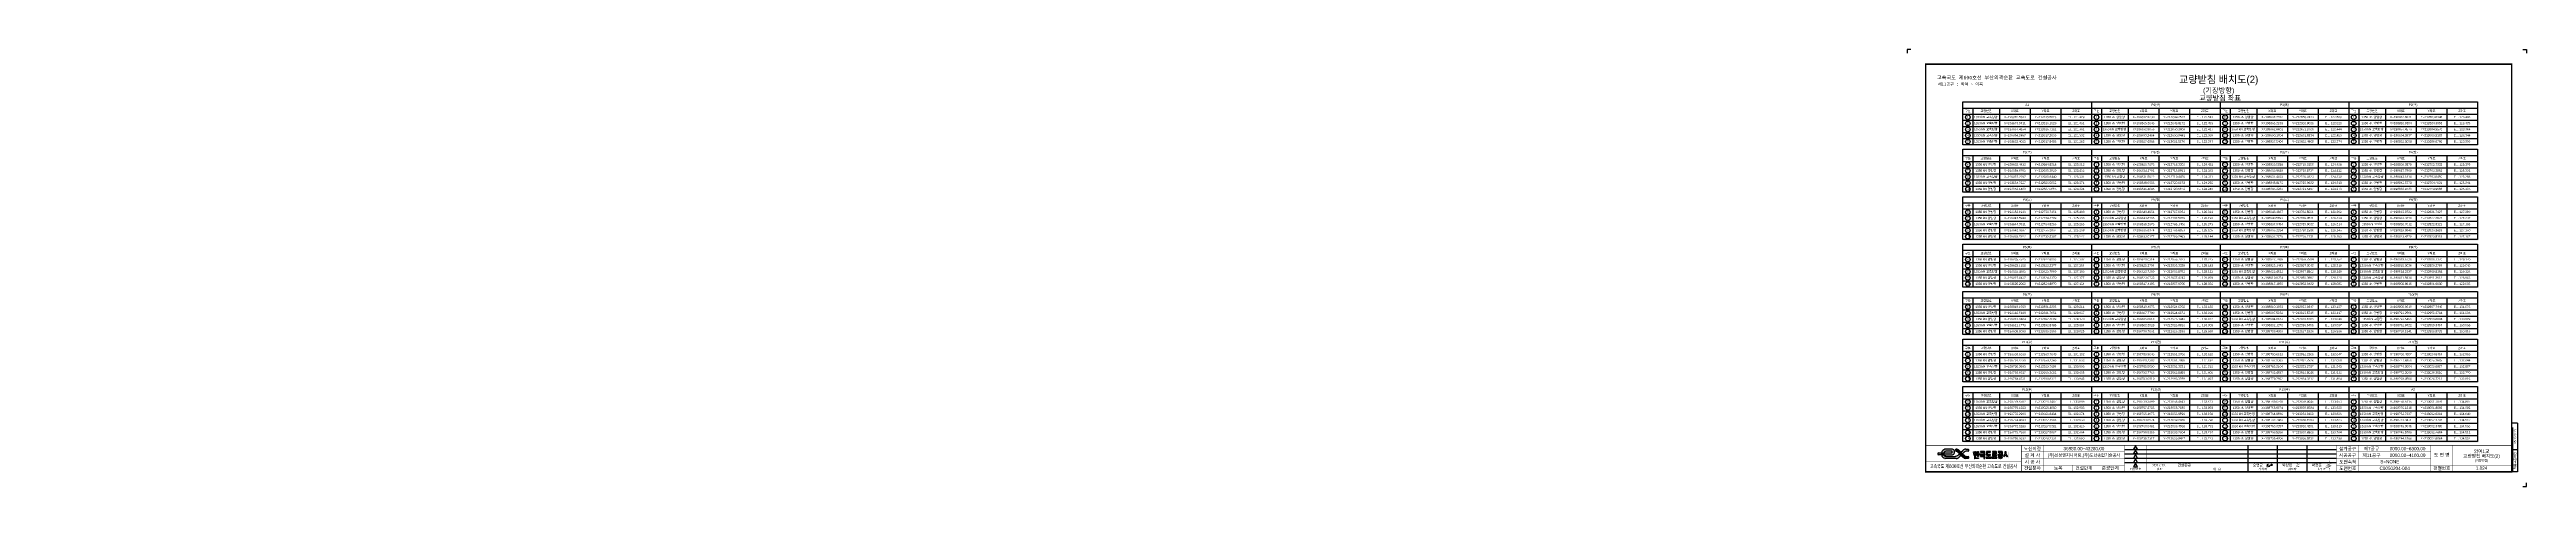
# Model space of a CAD drawing. Header units: feet. Extents: x 0 to 3364000, y 0 to 594000.
import ezdxf
from ezdxf.enums import TextEntityAlignment as Align

# ---------------------------------------------------------------- set-up
doc = ezdxf.new("R2010")
doc.units = ezdxf.units.FT
doc.header["$LTSCALE"] = 150
doc.header["$MEASUREMENT"] = 0
for name, color, linetype in [('CS-TABL-LIN2', 1, 'CONTINUOUS'), ('CS-TEXT', 3, 'CONTINUOUS'), ('CX-BORD', 3, 'CONTINUOUS'), ('CX-BORD-LIN1', 4, 'CONTINUOUS'), ('CX-BORD-LIN2', 3, 'CONTINUOUS'), ('CX-BORD-TEX2', 7, 'CONTINUOUS'), ('CX-BORD-TEX3', 6, 'CONTINUOUS'), ('CX-MISC', 2, 'CONTINUOUS'), ('CZ-TEX1', 6, 'CONTINUOUS')]:
    doc.layers.add(name, color=color, linetype=linetype)
doc.styles.add('A_STANDARD', font='')
doc.styles.add('TB_TEXT', font='')
doc.styles.add('TB_WBTXT', font='')
doc.styles.add('TB_WMTXT', font='')
doc.styles.get('A_STANDARD').set_extended_font_data('Dotum')
doc.styles.get('TB_TEXT').set_extended_font_data('Dotum')
doc.styles.get('TB_WBTXT').set_extended_font_data('Dotum')
doc.styles.get('TB_WMTXT').set_extended_font_data('DotumChe')

# ---------------------------------------------------------------- blocks, each defined once
blk = doc.blocks.new('CXBLKA1-KHCA')
at = {"layer": 'CX-MISC'}
h = blk.add_hatch(color=256, dxfattribs=at)
edge = h.paths.add_edge_path()
edge.add_line((56, 27.9), (57.6, 27.9))
edge.add_ellipse((57.6, 28.6), major_axis=(-0.443, 0.443), ratio=1, start_angle=135, end_angle=164.8045)
edge.add_ellipse((57.2, 29.3), major_axis=(-1.08, 1.08), ratio=1, start_angle=164.8045, end_angle=283.2962)
edge.add_ellipse((57.6, 30.1), major_axis=(0.443, 0.443), ratio=1, start_angle=13.2962, end_angle=45)
edge.add_line((57.6, 30.7), (54.6, 30.7))
edge.add_ellipse((54.6, 24.7), major_axis=(-4.25, 4.25), ratio=1, start_angle=-45, end_angle=0)
edge.add_line((50.4, 29), (48, 26.7))
edge.add_line((48, 26.7), (50.2, 24.5))
edge.add_line((50.2, 24.5), (52.1, 26.3))
edge.add_ellipse((56, 22.3), major_axis=(-3.99, 3.99), ratio=1, start_angle=315, end_angle=360, ccw=False)
edge = h.paths.add_edge_path()
edge.add_line((48, 22.3), (45.9, 24.5))
edge.add_line((45.9, 24.5), (44.1, 22.7))
edge.add_ellipse((40.1, 26.7), major_axis=(3.99, 3.99), ratio=1, start_angle=225, end_angle=270, ccw=False)
edge.add_line((40.1, 21), (27.3, 21))
edge.add_ellipse((27.3, 22.9), major_axis=(1.33, 1.33), ratio=1, start_angle=190.8841, end_angle=225, ccw=False)
edge.add_ellipse((28.3, 24.5), major_axis=(2.67, 2.67), ratio=1, start_angle=156.9486, end_angle=190.8841, ccw=False)
edge.add_line((24.8, 23.1), (21.6, 23.1))
edge.add_ellipse((27.8, 24.5), major_axis=(4.54, 4.54), ratio=1, start_angle=147.6804, end_angle=209.9098)
edge.add_ellipse((26.7, 20.1), major_axis=(-1.33, 1.33), ratio=1, start_angle=119.9098, end_angle=135)
edge.add_line((26.7, 18.2), (41.6, 18.2))
edge.add_ellipse((41.6, 23.8), major_axis=(-3.99, 3.99), ratio=1, start_angle=135, end_angle=180)
edge.add_line((45.6, 19.8), (48, 22.3))
edge = h.paths.add_edge_path()
edge.add_line((21.6, 25.9), (17.7, 25.9))
edge.add_ellipse((17.8, 24.5), major_axis=(1, 1), ratio=1, start_angle=51.7329, end_angle=218.2671)
edge.add_line((17.7, 23.1), (21.6, 23.1))
edge.add_ellipse((27.8, 24.5), major_axis=(4.54, 4.54), ratio=1, start_angle=122.3196, end_angle=147.6804, ccw=False)
edge = h.paths.add_edge_path()
edge.add_line((27.3, 27.9), (35.3, 27.9))
edge.add_ellipse((35.3, 27.3), major_axis=(0.443, 0.443), ratio=1, start_angle=391.8231, end_angle=405, ccw=False)
edge.add_ellipse((35.2, 26.9), major_axis=(0.728, 0.728), ratio=1, start_angle=238.1769, end_angle=391.8231, ccw=False)
edge.add_ellipse((35.3, 26.5), major_axis=(-0.443, 0.443), ratio=1, start_angle=135, end_angle=148.1769, ccw=False)
edge.add_line((35.3, 25.9), (24.8, 25.9))
edge.add_ellipse((28.3, 24.5), major_axis=(-2.67, 2.67), ratio=1, start_angle=23.0514, end_angle=66.9486)
edge.add_line((24.8, 23.1), (35.2, 23.1))
edge.add_ellipse((35.5, 26.9), major_axis=(2.72, 2.72), ratio=1, start_angle=221.0328, end_angle=408.9672)
edge.add_line((35.2, 30.7), (26.7, 30.7))
edge.add_ellipse((26.7, 28.8), major_axis=(-1.33, 1.33), ratio=1, start_angle=-45, end_angle=-29.9098)
edge.add_ellipse((27.8, 24.5), major_axis=(4.54, 4.54), ratio=1, start_angle=60.0902, end_angle=122.3196)
edge.add_line((21.6, 25.9), (24.8, 25.9))
edge.add_ellipse((28.3, 24.5), major_axis=(2.67, 2.67), ratio=1, start_angle=79.1159, end_angle=113.0514, ccw=False)
edge.add_ellipse((27.3, 26), major_axis=(-1.33, 1.33), ratio=1, start_angle=315, end_angle=349.1159, ccw=False)
h = blk.add_hatch(color=256, dxfattribs=at)
h.paths.add_polyline_path([(48, 26.7), (45.9, 24.5), (48, 22.3), (50.2, 24.5)])
edge = h.paths.add_edge_path()
edge.add_line((24.8, 25.9), (21.6, 25.9))
edge.add_ellipse((27.8, 24.5), major_axis=(-4.54, 4.54), ratio=1, start_angle=32.3196, end_angle=57.6804)
edge.add_line((21.6, 23.1), (24.8, 23.1))
edge.add_ellipse((28.3, 24.5), major_axis=(-2.67, 2.67), ratio=1, start_angle=23.0514, end_angle=66.9486, ccw=False)
h = blk.add_hatch(color=256, dxfattribs=at)
edge = h.paths.add_edge_path()
edge.add_ellipse((42.4, 27), major_axis=(2.66, 2.66), ratio=1, start_angle=0, end_angle=45)
edge.add_line((42.4, 30.7), (41.5, 30.7))
edge.add_ellipse((41.7, 29.3), major_axis=(1.01, 1.01), ratio=1, start_angle=52.8609, end_angle=212.1473)
edge.add_ellipse((40.9, 24.4), major_axis=(2.51, 2.51), ratio=1, start_angle=357.4419, end_angle=397.664, ccw=False)
edge.add_line((43.5, 26.8), (45.9, 24.5))
edge.add_line((45.9, 24.5), (48, 26.7))
edge.add_line((48, 26.7), (45.1, 29.6))
edge = h.paths.add_edge_path()
edge.add_line((52.6, 22.1), (50.2, 24.5))
edge.add_line((50.2, 24.5), (48, 22.3))
edge.add_line((48, 22.3), (50.4, 20))
edge.add_ellipse((54.6, 24.2), major_axis=(-4.25, 4.25), ratio=1, start_angle=90, end_angle=135)
edge.add_line((54.6, 18.2), (57.6, 18.2))
edge.add_ellipse((57.6, 18.8), major_axis=(-0.443, 0.443), ratio=1, start_angle=135, end_angle=164.4516)
edge.add_ellipse((57.2, 19.6), major_axis=(-1.07, 1.07), ratio=1, start_angle=164.4516, end_angle=289.033)
edge.add_ellipse((57.6, 20.4), major_axis=(0.443, 0.443), ratio=1, start_angle=19.033, end_angle=45)
edge.add_line((57.6, 21), (55.2, 21))
edge.add_ellipse((55.2, 24.8), major_axis=(2.66, 2.66), ratio=1, start_angle=180, end_angle=225, ccw=False)
h = blk.add_hatch(color=256, dxfattribs=at)
edge = h.paths.add_edge_path()
edge.add_line((108, 27.4), (109.1, 27.4))
edge.add_line((109.1, 27.4), (109.1, 24.5))
edge.add_ellipse((111.1, 24.5), major_axis=(1.42, 1.42), ratio=1, start_angle=135, end_angle=150.4084)
edge.add_ellipse((111.1, 24.5), major_axis=(-1.37, 1.37), ratio=1, start_angle=60.4084, end_angle=76.407)
edge.add_ellipse((116.2, 27.6), major_axis=(-5.6, 5.6), ratio=1, start_angle=76.407, end_angle=85.8846)
edge.add_ellipse((116.1, 27.5), major_axis=(5.52, 5.52), ratio=1, start_angle=175.8846, end_angle=185.4986)
edge.add_line((111.1, 21.5), (110.4, 20.5))
edge.add_ellipse((116.1, 27.4), major_axis=(6.27, 6.27), ratio=1, start_angle=176.3708, end_angle=185.5683, ccw=False)
edge.add_ellipse((116.3, 27.6), major_axis=(6.52, 6.52), ratio=1, start_angle=167.5284, end_angle=176.3728, ccw=False)
edge.add_ellipse((100.8, 27.6), major_axis=(6.52, 6.52), ratio=1, start_angle=273.6272, end_angle=282.4716, ccw=False)
edge.add_ellipse((101, 27.4), major_axis=(-6.27, 6.27), ratio=1, start_angle=174.4317, end_angle=183.6292, ccw=False)
edge.add_line((106.7, 20.5), (106, 21.5))
edge.add_ellipse((101.1, 27.5), major_axis=(-5.45, 5.45), ratio=1, start_angle=174.4355, end_angle=184.1813)
edge.add_ellipse((100.8, 27.7), major_axis=(5.68, 5.68), ratio=1, start_angle=274.1787, end_angle=283.5297)
edge.add_ellipse((106, 24.5), major_axis=(1.37, 1.37), ratio=1, start_angle=283.5765, end_angle=299.6082)
edge.add_ellipse((106, 24.5), major_axis=(-1.42, 1.42), ratio=1, start_angle=209.5729, end_angle=225.0187)
edge.add_line((108, 24.5), (108, 27.4))
edge = h.paths.add_edge_path()
edge.add_ellipse((67.4, 24.3), major_axis=(1.5, 1.5), ratio=1, start_angle=315.3447, end_angle=366.8065, ccw=False)
edge.add_ellipse((67.3, 24.4), major_axis=(1.58, 1.58), ratio=1, start_angle=223.639, end_angle=313.4888, ccw=False)
edge.add_ellipse((67.2, 24.4), major_axis=(1.57, 1.57), ratio=1, start_angle=136.4953, end_angle=226.3769, ccw=False)
edge.add_ellipse((67.1, 24.3), major_axis=(-1.5, 1.5), ratio=1, start_angle=-6.8055, end_angle=44.6543, ccw=False)
edge.add_line((65.8, 26), (64.9, 26))
edge.add_line((64.9, 26), (64.9, 26.9))
edge.add_line((64.9, 26.9), (66.7, 26.9))
edge.add_line((66.7, 26.9), (66.7, 27.7))
edge.add_line((66.7, 27.7), (67.8, 27.7))
edge.add_line((67.8, 27.7), (67.8, 26.9))
edge.add_line((67.8, 26.9), (69.5, 26.9))
edge.add_line((69.5, 26.9), (69.5, 26))
edge.add_line((69.5, 26), (68.7, 26))
h.paths.add_polyline_path([(113.7, 24.6), (113.7, 23.7), (112.8, 23.7), (112.8, 18.1), (111.7, 18.1), (111.7, 27.4), (112.8, 27.4), (112.8, 24.6)])
edge = h.paths.add_edge_path()
edge.add_line((98.6, 27.4), (98.6, 26.5))
edge.add_line((98.6, 26.5), (103.1, 26.5))
edge.add_line((103.1, 26.5), (103.1, 23.4))
edge.add_line((103.1, 23.4), (101.4, 23.4))
edge.add_line((101.4, 23.4), (101.4, 25.2))
edge.add_line((101.4, 25.2), (100.3, 25.2))
edge.add_line((100.3, 25.2), (100.3, 23.4))
edge.add_line((100.3, 23.4), (98, 23.4))
edge.add_line((98, 23.4), (98, 22.5))
edge.add_line((98, 22.5), (104.8, 22.5))
edge.add_line((104.8, 22.5), (104.8, 23.4))
edge.add_line((104.8, 23.4), (104.3, 23.4))
edge.add_line((104.3, 23.4), (104.3, 26.8))
edge.add_ellipse((103.6, 26.8), major_axis=(0.466, 0.466), ratio=1, start_angle=315, end_angle=355.6008)
edge.add_ellipse((103.7, 26.9), major_axis=(0.386, 0.386), ratio=1, start_angle=355.6008, end_angle=404.6611)
edge.add_line((103.7, 27.4), (98.6, 27.4))
edge = h.paths.add_edge_path()
edge.add_line((90.6, 27.4), (90.6, 26.5))
edge.add_line((90.6, 26.5), (95.2, 26.5))
edge.add_line((95.2, 26.5), (95.2, 24.9))
edge.add_line((95.2, 24.9), (90.6, 24.9))
edge.add_line((90.6, 24.9), (90.6, 22.5))
edge.add_ellipse((91.3, 22.5), major_axis=(-0.466, 0.466), ratio=1, start_angle=45, end_angle=85.6008)
edge.add_ellipse((91.2, 22.4), major_axis=(-0.386, 0.386), ratio=1, start_angle=85.6008, end_angle=134.6611)
edge.add_line((91.2, 21.8), (92.9, 21.8))
edge.add_line((92.9, 21.8), (92.9, 19.7))
edge.add_line((92.9, 19.7), (90, 19.7))
edge.add_line((90, 19.7), (90, 18.7))
edge.add_line((90, 18.7), (96.9, 18.7))
edge.add_line((96.9, 18.7), (96.9, 19.7))
edge.add_line((96.9, 19.7), (94, 19.7))
edge.add_line((94, 19.7), (94, 21.8))
edge.add_line((94, 21.8), (96.3, 21.8))
edge.add_line((96.3, 21.8), (96.3, 22.8))
edge.add_line((96.3, 22.8), (91.7, 22.8))
edge.add_line((91.7, 22.8), (91.7, 24))
edge.add_line((91.7, 24), (96.3, 24))
edge.add_line((96.3, 24), (96.3, 26.8))
edge.add_ellipse((95.6, 26.8), major_axis=(0.466, 0.466), ratio=1, start_angle=315, end_angle=355.6008)
edge.add_ellipse((95.7, 26.9), major_axis=(0.386, 0.386), ratio=1, start_angle=355.6008, end_angle=404.6611)
edge.add_line((95.7, 27.4), (90.6, 27.4))
edge = h.paths.add_edge_path()
edge.add_line((88.3, 27.4), (82.6, 27.4))
edge.add_line((82.6, 27.4), (82.6, 23.1))
edge.add_ellipse((83.3, 23.1), major_axis=(-0.466, 0.466), ratio=1, start_angle=45, end_angle=85.6008)
edge.add_ellipse((83.2, 23), major_axis=(-0.386, 0.386), ratio=1, start_angle=85.6008, end_angle=134.6611)
edge.add_line((83.2, 22.5), (84.9, 22.5))
edge.add_line((84.9, 22.5), (84.9, 19.7))
edge.add_line((84.9, 19.7), (82, 19.7))
edge.add_line((82, 19.7), (82, 18.7))
edge.add_line((82, 18.7), (88.9, 18.7))
edge.add_line((88.9, 18.7), (88.9, 19.7))
edge.add_line((88.9, 19.7), (86, 19.7))
edge.add_line((86, 19.7), (86, 22.5))
edge.add_line((86, 22.5), (88.3, 22.5))
edge.add_line((88.3, 22.5), (88.3, 23.4))
edge.add_line((88.3, 23.4), (83.8, 23.4))
edge.add_line((83.8, 23.4), (83.8, 26.5))
edge.add_line((83.8, 26.5), (88.3, 26.5))
edge.add_line((88.3, 26.5), (88.3, 27.4))
edge = h.paths.add_edge_path()
edge.add_line((79.2, 18.1), (80.3, 18.1))
edge.add_line((80.3, 18.1), (80.3, 21.5))
edge.add_line((80.3, 21.5), (78.1, 21.5))
edge.add_line((78.1, 21.5), (78.1, 23.1))
edge.add_line((78.1, 23.1), (80.9, 23.1))
edge.add_line((80.9, 23.1), (80.9, 24))
edge.add_line((80.9, 24), (80.3, 24))
edge.add_line((80.3, 24), (80.3, 26.8))
edge.add_ellipse((79.7, 26.8), major_axis=(-0.466, 0.466), ratio=1, start_angle=225, end_angle=265.6008)
edge.add_ellipse((79.8, 26.9), major_axis=(0.386, 0.386), ratio=1, start_angle=355.6008, end_angle=404.6611)
edge.add_line((79.8, 27.4), (74.3, 27.4))
edge.add_line((74.3, 27.4), (74.3, 26.5))
edge.add_line((74.3, 26.5), (79.2, 26.5))
edge.add_line((79.2, 26.5), (79.2, 24))
edge.add_line((79.2, 24), (73.8, 24))
edge.add_line((73.8, 24), (73.8, 23.1))
edge.add_line((73.8, 23.1), (76.9, 23.1))
edge.add_line((76.9, 23.1), (76.9, 21.5))
edge.add_line((76.9, 21.5), (74.3, 21.5))
edge.add_line((74.3, 21.5), (74.3, 20.6))
edge.add_line((74.3, 20.6), (79.2, 20.6))
edge.add_line((79.2, 20.6), (79.2, 18.1))
edge = h.paths.add_edge_path()
edge.add_line((71.8, 18.1), (66.7, 18.1))
edge.add_ellipse((66.7, 18.7), major_axis=(-0.381, 0.381), ratio=1, start_angle=85.2619, end_angle=135, ccw=False)
edge.add_ellipse((66.8, 18.7), major_axis=(0.474, 0.474), ratio=1, start_angle=135.3389, end_angle=175.2619, ccw=False)
edge.add_ellipse((275.6, 20), major_axis=(148.1, 148.1), ratio=1, start_angle=134.6611, end_angle=135.3389, ccw=False)
edge.add_line((66.1, 21.2), (67.2, 21.2))
edge.add_line((67.2, 21.2), (67.2, 19))
edge.add_line((67.2, 19), (71.8, 19))
edge.add_line((71.8, 19), (71.8, 18.1))
edge = h.paths.add_edge_path(flags=16)
edge.add_ellipse((101.6, 19.9), major_axis=(-1.33, 0), ratio=0.86651, start_angle=0, end_angle=360)
edge = h.paths.add_edge_path()
edge.add_ellipse((101.6, 19.9), major_axis=(-2.47, 0), ratio=0.842916, start_angle=-180, end_angle=180, ccw=False)
h.paths.add_polyline_path([(72.6, 24.9), (72.6, 24), (71.8, 24), (71.8, 20.6), (70.5, 20.6), (70.5, 27.4), (71.8, 27.4), (71.8, 24.9)])
edge = h.paths.add_edge_path(flags=16)
edge.add_ellipse((67.2, 24.3), major_axis=(0, 1.47), ratio=0.776497, start_angle=0, end_angle=360, ccw=False)
at = {"layer": 'CX-BORD-LIN1', "const_width": 2}
blk.add_lwpolyline([(796, 0), (0, 0), (0, 554), (796, 554)], close=True, dxfattribs=at)
at = {"layer": 'CX-BORD-LIN1'}
for points, const_width in [([(796, 36), (0, 36)], 0.6), ([(130, 0), (130, 36)], 0.6), ([(160, 0), (160, 36)], 0.3), ([(270, 0), (270, 36)], 0.6), ([(300, 0), (300, 36)], 0.3), ([(335, 0), (335, 36)], 0.3), ([(558, 0), (558, 36)], 0.6), ([(686, 0), (686, 36)], 0.3), ([(558, 6), (270, 6)], 0.2)]:
    blk.add_lwpolyline(points, dxfattribs=dict(at, const_width=const_width))
for points in [[(285.1, 35.5), (282.3, 30.7), (287.8, 30.7)], [(285.1, 29.5), (282.3, 24.7), (287.8, 24.7)], [(285.1, 23.5), (282.3, 18.7), (287.8, 18.7)], [(285.1, 17.5), (282.3, 12.7), (287.8, 12.7)], [(285.1, 11.5), (282.3, 6.7), (287.8, 6.7)]]:
    blk.add_lwpolyline(points, close=True, dxfattribs=at)
for points in [[(438, 0), (438, 36)], [(478, 0), (478, 36)], [(518, 0), (518, 36)]]:
    blk.add_lwpolyline(points, dxfattribs=at)
at = {"layer": 'CX-BORD-LIN2'}
for p, q in [((804, 66), (796, 66)), ((797, 60), (797, 0)), ((804, 66), (804, 0)), ((558, 30), (270, 30)), ((804, 30), (796, 30)), ((804, 0), (797, 0))]:
    blk.add_line(p, q, dxfattribs=at)
at = {"layer": 'CX-BORD-LIN2', "const_width": 0.3}
for points in [[(588, 0), (588, 36)], [(623, 18), (623, 36)], [(716, 0), (716, 36)], [(130, 13.5), (0, 13.5)], [(270, 27), (130, 27)], [(270, 18), (130, 18)], [(270, 9), (130, 9)], [(200, 0), (200, 9)], [(230, 0), (230, 9)], [(686, 27), (558, 27)], [(686, 18), (558, 18)], [(796, 9), (558, 9)]]:
    blk.add_lwpolyline(points, dxfattribs=at)
at = {"layer": 'CX-BORD-LIN2'}
for points in [[(558, 24), (270, 24)], [(558, 18), (270, 18)], [(558, 12), (270, 12)]]:
    blk.add_lwpolyline(points, dxfattribs=at)
at = {"layer": 'CX-MISC'}
for p, q in [((811, 574), (816, 574)), ((17.7, 25.9), (21.6, 25.9)), ((21.6, 23.1), (17.7, 23.1)), ((21.6, 25.9), (24.8, 25.9)), ((21.6, 25.9), (24.8, 25.9)), ((21.6, 23.1), (24.8, 23.1)), ((24.8, 23.1), (21.6, 23.1)), ((24.8, 25.9), (35.3, 25.9)), ((24.8, 23.1), (35.2, 23.1)), ((35.2, 30.7), (26.7, 30.7)), ((41.6, 18.2), (26.7, 18.2)), ((35.3, 27.9), (27.3, 27.9)), ((27.3, 21), (40.1, 21)), ((42.4, 30.7), (41.5, 30.7)), ((43.5, 26.8), (45.9, 24.5)), ((44.1, 22.7), (45.9, 24.5)), ((48, 26.7), (45.1, 29.6)), ((48, 22.3), (45.6, 19.8)), ((45.9, 24.5), (48, 26.7)), ((45.9, 24.5), (48, 26.7)), ((45.9, 24.5), (48, 22.3)), ((48, 22.3), (45.9, 24.5)), ((48, 26.7), (50.4, 29)), ((50.2, 24.5), (48, 26.7)), ((48, 26.7), (50.2, 24.5)), ((48, 22.3), (50.2, 24.5)), ((50.2, 24.5), (48, 22.3)), ((50.4, 20), (48, 22.3)), ((52.1, 26.3), (50.2, 24.5)), ((50.2, 24.5), (52.6, 22.1)), ((54.6, 30.7), (57.6, 30.7)), ((57.6, 18.2), (54.6, 18.2)), ((55.2, 21), (57.6, 21)), ((57.6, 27.9), (56, 27.9)), ((64.9, 26), (64.9, 26.9)), ((64.9, 26.9), (66.7, 26.9)), ((65.8, 26), (64.9, 26)), ((66.1, 21.2), (67.2, 21.2)), ((66.7, 26.9), (66.7, 27.7)), ((66.7, 27.7), (67.8, 27.7)), ((71.8, 18.1), (66.7, 18.1)), ((67.2, 21.2), (67.2, 19)), ((67.2, 19), (71.8, 19)), ((67.8, 27.7), (67.8, 26.9)), ((67.8, 26.9), (69.5, 26.9)), ((69.5, 26), (68.7, 26)), ((69.5, 26.9), (69.5, 26)), ((70.5, 20.6), (70.5, 27.4)), ((70.5, 27.4), (71.8, 27.4)), ((71.8, 20.6), (70.5, 20.6)), ((71.8, 27.4), (71.8, 24.9)), ((71.8, 24.9), (72.6, 24.9)), ((72.6, 24), (71.8, 24)), ((71.8, 24), (71.8, 20.6)), ((71.8, 19), (71.8, 18.1)), ((72.6, 24.9), (72.6, 24)), ((79.2, 24), (73.8, 24)), ((73.8, 24), (73.8, 23.1)), ((73.8, 23.1), (76.9, 23.1)), ((79.8, 27.4), (74.3, 27.4)), ((74.3, 27.4), (74.3, 26.5)), ((74.3, 26.5), (79.2, 26.5)), ((76.9, 21.5), (74.3, 21.5)), ((74.3, 21.5), (74.3, 20.6)), ((74.3, 20.6), (79.2, 20.6)), ((76.9, 23.1), (76.9, 21.5)), ((78.1, 21.5), (78.1, 23.1)), ((78.1, 23.1), (80.9, 23.1)), ((80.3, 21.5), (78.1, 21.5)), ((79.2, 26.5), (79.2, 24)), ((79.2, 20.6), (79.2, 18.1)), ((79.2, 18.1), (80.3, 18.1)), ((80.3, 24), (80.3, 26.8)), ((80.9, 24), (80.3, 24)), ((80.3, 18.1), (80.3, 21.5)), ((80.9, 23.1), (80.9, 24)), ((84.9, 19.7), (82, 19.7)), ((82, 19.7), (82, 18.7)), ((82, 18.7), (88.9, 18.7)), ((88.3, 27.4), (82.6, 27.4)), ((82.6, 27.4), (82.6, 23.1)), ((83.2, 22.5), (84.9, 22.5)), ((83.8, 23.4), (83.8, 26.5)), ((83.8, 26.5), (88.3, 26.5)), ((88.3, 23.4), (83.8, 23.4)), ((84.9, 22.5), (84.9, 19.7)), ((86, 19.7), (86, 22.5)), ((86, 22.5), (88.3, 22.5)), ((88.9, 19.7), (86, 19.7)), ((88.3, 26.5), (88.3, 27.4)), ((88.3, 22.5), (88.3, 23.4)), ((88.9, 18.7), (88.9, 19.7)), ((92.9, 19.7), (90, 19.7)), ((90, 19.7), (90, 18.7)), ((90, 18.7), (96.9, 18.7)), ((90.6, 27.4), (90.6, 26.5)), ((95.7, 27.4), (90.6, 27.4)), ((90.6, 26.5), (95.2, 26.5)), ((95.2, 24.9), (90.6, 24.9)), ((90.6, 24.9), (90.6, 22.5)), ((91.2, 21.8), (92.9, 21.8)), ((91.7, 22.8), (91.7, 24)), ((91.7, 24), (96.3, 24)), ((96.3, 22.8), (91.7, 22.8)), ((92.9, 21.8), (92.9, 19.7)), ((94, 19.7), (94, 21.8)), ((94, 21.8), (96.3, 21.8)), ((96.9, 19.7), (94, 19.7)), ((95.2, 26.5), (95.2, 24.9)), ((96.3, 24), (96.3, 26.8)), ((96.3, 21.8), (96.3, 22.8)), ((96.9, 18.7), (96.9, 19.7)), ((100.3, 23.4), (98, 23.4)), ((98, 23.4), (98, 22.5)), ((98, 22.5), (104.8, 22.5)), ((98.6, 27.4), (98.6, 26.5)), ((103.7, 27.4), (98.6, 27.4)), ((98.6, 26.5), (103.1, 26.5)), ((101.4, 25.2), (100.3, 25.2)), ((100.3, 25.2), (100.3, 23.4)), ((101.4, 23.4), (101.4, 25.2)), ((103.1, 23.4), (101.4, 23.4)), ((103.1, 26.5), (103.1, 23.4)), ((104.3, 23.4), (104.3, 26.8)), ((104.8, 23.4), (104.3, 23.4)), ((104.8, 22.5), (104.8, 23.4)), ((106.7, 20.5), (106, 21.5)), ((108, 27.4), (109.1, 27.4)), ((108, 24.5), (108, 27.4)), ((109.1, 27.4), (109.1, 24.5)), ((111.1, 21.5), (110.4, 20.5))]:
    blk.add_line(p, q, dxfattribs=at)
for points in [[(-20, 574), (-25, 574), (-25, 569)], [(811, 574), (816, 574), (816, 569)], [(811, -20), (816, -20), (816, -15)]]:
    blk.add_lwpolyline(points, dxfattribs=at)
for centre, major_axis, start_param, end_param in [((17.8, 24.5), (1, 1), 0.90291, 3.809479), ((27.8, 24.5), (-4.54, 4.54), 0.564084, 1.006713), ((27.8, 24.5), (-4.54, 4.54), 0.564084, 1.006713), ((27.8, 24.5), (4.54, 4.54), 1.048772, 2.13488), ((27.8, 24.5), (4.54, 4.54), 2.577509, 3.663617), ((28.3, 24.5), (-2.67, 2.67), 0.402323, 1.168473), ((28.3, 24.5), (-2.67, 2.67), 0.402323, 1.168473), ((28.3, 24.5), (-2.67, 2.67), -0.189963, 0.402323), ((28.3, 24.5), (2.67, 2.67), 2.73927, 3.331555), ((26.7, 28.8), (-1.33, 1.33), -0.785398, -0.522025), ((27.3, 26), (1.33, 1.33), 0.785398, 1.380834), ((27.3, 22.9), (-1.33, 1.33), 1.760759, 2.356194), ((26.7, 20.1), (-1.33, 1.33), 2.092821, 2.356194), ((35.5, 26.9), (2.72, 2.72), 3.857749, 7.137825), ((35.3, 27.3), (-0.443, 0.443), -1.015379, -0.785398), ((35.3, 26.5), (-0.443, 0.443), 2.356194, 2.586175), ((35.2, 26.9), (0.728, 0.728), 4.156971, 6.838603), ((40.1, 26.7), (3.99, 3.99), 3.926991, 4.712389), ((41.7, 29.3), (1.01, 1.01), 0.922597, 3.789792), ((40.9, 24.4), (2.51, 2.51), 6.238538, 6.940546), ((41.6, 23.8), (-3.99, 3.99), 2.356194, 3.141593), ((42.4, 27), (-2.66, 2.66), -1.570796, -0.785398), ((54.6, 24.7), (-4.25, 4.25), -0.785398, 0), ((54.6, 24.2), (-4.25, 4.25), 1.570796, 2.356194), ((56, 22.3), (-3.99, 3.99), -0.785398, 0), ((55.2, 24.8), (2.66, 2.66), 3.141593, 3.926991), ((57.6, 30.1), (0.443, 0.443), 0.232062, 0.785398), ((57.6, 28.6), (-0.443, 0.443), 2.356194, 2.876382), ((57.6, 20.4), (0.443, 0.443), 0.332189, 0.785398), ((57.6, 18.8), (0.443, 0.443), 3.926991, 4.441017), ((57.2, 19.6), (-1.07, 1.07), 2.870221, 5.044578), ((57.2, 29.3), (-1.08, 1.08), 2.876382, 4.944451), ((67.1, 24.3), (-1.5, 1.5), -0.118778, 0.779364), ((67.2, 24.4), (1.57, 1.57), 2.382292, 3.951022), ((275.6, 20), (-148.1, 148.1), 0.779483, 0.791313), ((66.8, 18.7), (0.474, 0.474), 2.36211, 3.058897), ((66.7, 18.7), (-0.381, 0.381), 1.488101, 2.356194), ((67.3, 24.4), (1.58, 1.58), 3.903237, 5.471412), ((67.4, 24.3), (1.5, 1.5), 5.503803, 6.401982), ((79.8, 26.9), (0.386, 0.386), 6.206405, 7.062668), ((79.7, 26.8), (-0.466, 0.466), 3.926991, 4.635609), ((83.3, 23.1), (-0.466, 0.466), 0.785398, 1.494016), ((83.2, 23), (-0.386, 0.386), 1.494016, 2.350279), ((91.3, 22.5), (-0.466, 0.466), 0.785398, 1.494016), ((91.2, 22.4), (-0.386, 0.386), 1.494016, 2.350279), ((95.7, 26.9), (0.386, 0.386), 6.206405, 7.062668), ((95.6, 26.8), (0.466, 0.466), 5.497787, 6.206405), ((103.7, 26.9), (0.386, 0.386), 6.206405, 7.062668), ((103.6, 26.8), (0.466, 0.466), 5.497787, 6.206405), ((101.1, 27.5), (-5.45, 5.45), 3.044474, 3.214569), ((101, 27.4), (-6.27, 6.27), 3.044407, 3.204934), ((100.8, 27.7), (5.68, 5.68), 4.785321, 4.948526), ((106, 24.5), (1.37, 1.37), 4.949343, 5.229149), ((100.8, 27.6), (6.52, 6.52), 4.775695, 4.93006), ((106, 24.5), (-1.42, 1.42), 3.657737, 3.927318), ((116.3, 27.6), (6.52, 6.52), 2.923922, 3.078286), ((111.1, 24.5), (1.42, 1.42), 2.356194, 2.625121), ((111.1, 24.5), (-1.37, 1.37), 1.054325, 1.333554), ((116.2, 27.6), (-5.6, 5.6), 1.333554, 1.498969), ((116.1, 27.4), (6.27, 6.27), 3.078251, 3.238778), ((116.1, 27.5), (5.52, 5.52), 3.069766, 3.237561)]:
    blk.add_ellipse(centre, major_axis=major_axis, ratio=1, start_param=start_param, end_param=end_param, dxfattribs=at)
at = {"layer": 'CX-MISC', "extrusion": (0, 0, -1)}
for centre, major_axis, ratio, start_param, end_param in [((67.2, 24.3), (0, 1.47), 0.776497, 1.570796326815403, 7.853981633994989), ((101.6, 19.9), (-2.47, 0), 0.842916, 3.141593, 9.424778)]:
    blk.add_ellipse(centre, major_axis=major_axis, ratio=ratio, start_param=start_param, end_param=end_param, dxfattribs=at)
at = {"layer": 'CX-MISC'}
blk.add_ellipse((101.6, 19.9), major_axis=(-1.33, 0), ratio=0.86651, dxfattribs=at)
at = {"layer": 'CX-BORD-LIN1', "style": 'TB_TEXT'}
for tag, height, p in [('TR_RNUM5', 3, (285.1, 32.6)), ('TR_RDAT5', 3.5, (317.5, 33)), ('TR_DGN5', 3.5, (451.1, 33)), ('TR_CHK5', 3.5, (491.1, 33)), ('TR_APP5', 3.5, (531.1, 33)), ('TR_RNUM4', 3, (285.1, 26.6)), ('TR_RNUM3', 3, (285.1, 20.6)), ('TR_RNUM2', 3, (285.1, 14.6)), ('TR_RNUM1', 3, (285.1, 8.6)), ('TR_RDAT4', 3.5, (317.5, 27)), ('TR_RDAT3', 3.5, (317.5, 21)), ('TR_RDAT2', 3.5, (317.5, 15)), ('TR_RDAT1', 3.5, (317.5, 9)), ('TR_DGN4', 3.5, (451.1, 27)), ('TR_DGN3', 3.5, (451.1, 21)), ('TR_DGN2', 3.5, (451.1, 15)), ('TR_DGN1', 3.5, (451.1, 9)), ('TR_CHK4', 3.5, (491.1, 27)), ('TR_CHK3', 3.5, (491.1, 21)), ('TR_CHK2', 3.5, (491.1, 15)), ('TR_CHK1', 3.5, (491.1, 9)), ('TR_APP4', 3.5, (531.1, 27)), ('TR_APP3', 3.5, (531.1, 21)), ('TR_APP2', 3.5, (531.1, 15)), ('TR_APP1', 3.5, (531.1, 9))]:
    blk.add_attdef(tag, text='', height=height, dxfattribs=at).set_placement(p, align=Align.MIDDLE_CENTER)
for tag, p in [('TR_RCON5', (342.3, 33)), ('TR_RCON4', (342.3, 27)), ('TR_RCON3', (342.3, 21)), ('TR_RCON2', (342.3, 15)), ('TR_RCON1', (342.3, 9))]:
    blk.add_attdef(tag, text='', height=3.5, dxfattribs=at).set_placement(p, align=Align.MIDDLE_LEFT)
at = {"layer": 'CX-BORD-LIN2', "style": 'TB_TEXT'}
blk.add_text('적용표준버전', height=3, rotation=90, dxfattribs=at).set_placement((800.5, 15), align=Align.MIDDLE_CENTER)
blk.add_attdef('TD_VERSION', text='', height=3, rotation=90, dxfattribs=at).set_placement((800.5, 48), align=Align.MIDDLE_CENTER)
at = {"layer": 'CX-BORD-TEX2', "style": 'TB_WMTXT'}
for tag, height, p in [('TB_CNAME', 5, (15.3, 531.8)), ('TB_CSCOP', 4, (16.6, 523.8))]:
    blk.add_attdef(tag, text='', height=height, dxfattribs=at).set_placement(p, align=Align.BOTTOM_LEFT)
at = {"layer": 'CX-BORD-TEX2', "style": 'TB_WBTXT'}
for tag, height, p in [('TB_MTITIL', 10, (398, 533.3)), ('TB_STITL', 7, (398, 518.3))]:
    blk.add_attdef(tag, text='', height=height, dxfattribs=at).set_placement(p, align=Align.MIDDLE_CENTER)
at = {"layer": 'CX-BORD-TEX3', "style": 'TB_TEXT'}
for s, height, p in [('노선이정', 4.5, (145, 31.5)), ('설계공구', 4.5, (573, 31.4)), ('건설분야', 4.5, (145, 5.1)), ('설 계 사', 4.5, (145, 22.6)), ('시 공 사', 4.5, (145, 13.6)), ('건설단계', 4.5, (215, 5.1)), ('개정번호', 3, (285.1, 3.7)), ('날짜', 3, (317.5, 3.7)), ('내   용', 3, (395.5, 3.6)), ('작성자', 3, (458, 3.7)), ('검토자', 3, (498, 3.7)), ('확인자', 3, (538, 3.7)), ('시공공구', 4.5, (573, 22.7)), ('도면축척', 4.5, (573.3, 13.5)), ('도면번호', 4.5, (573.3, 4.8)), ('편철번호', 4.5, (701, 5)), ('도 면 명', 4.5, (701, 23.2))]:
    blk.add_text(s, height=height, dxfattribs=at).set_placement(p, align=Align.MIDDLE)
for tag, height, p in [('TD_LNDST', 4.5, (215, 31.5)), ('TD_DSECT', 4.5, (605.5, 31.5)), ('TD_DDIST', 4.5, (654.5, 31.5)), ('TD_CNAME', 5, (65, 7.6)), ('TD_FIELD', 4.5, (180, 5.1)), ('TD_DCOMP', 4.5, (215, 22.6)), ('TD_CCOMP', 4.5, (215, 13.6)), ('TD_CSTEP', 4.5, (250.7, 5.1)), ('TD_CSECT', 4.5, (605.5, 22.5)), ('TD_HSCAL', 4.5, (620.9, 13.7)), ('TD_DWGCODE', 4.5, (637, 4.8)), ('TD_CDIST', 4.5, (654.5, 22.5)), ('TD_VSCAL', 4.5, (656.9, 13.7)), ('TD_DNAME_MAIN', 4.5, (755, 21.5)), ('TD_DNAME_TOP', 4.5, (755, 28)), ('TD_DWGNO', 4.5, (755, 5)), ('TD_DNAME_BOT', 3, (755, 15.2))]:
    blk.add_attdef(tag, text='', height=height, dxfattribs=at).set_placement(p, align=Align.MIDDLE_CENTER)

msp = doc.modelspace()

# ---------------------------------------------------------------- hatches: boundary and pattern name
at = {"layer": 'CS-TEXT'}
h = msp.add_hatch(color=7, dxfattribs=at)
edge = h.paths.add_edge_path(flags=16)
edge.add_spline(control_points=[(3014663, 26955), (3014663, 26955), (3014663, 26955), (3014677, 27023), (3014697, 27082), (3014717, 27137), (3014747, 27199), (3014758, 27248), (3014772, 27317), (3014775, 27399), (3014784, 27474), (3014799, 27601), (3014816, 27716), (3014810, 27854), (3014810, 27856), (3014810, 27859), (3014807, 27858), (3014757, 27845), (3014718, 27768), (3014686, 27722), (3014622, 27631), (3014567, 27564), (3014487, 27493), (3014450, 27460), (3014396, 27425), (3014377, 27391), (3014355, 27350), (3014356, 27293), (3014336, 27259), (3014372, 27188), (3014377, 27104), (3014411, 27022), (3014423, 26994), (3014445, 26968), (3014464, 26932), (3014479, 26903), (3014497, 26853), (3014517, 26841), (3014565, 26814), (3014623, 26884), (3014641, 26917), (3014663, 26955)], knot_values=[0, 0, 0, 0, 0.00000042, 0.00000083, 1, 1, 1, 2, 2, 2, 3, 3, 3, 4, 4, 4, 5, 5, 5, 6, 6, 6, 7, 7, 7, 8, 8, 8, 9, 9, 9, 10, 10, 10, 11, 11, 11, 12, 12, 12, 13, 13, 13, 13], degree=3, periodic=0)
edge = h.paths.add_edge_path(flags=16)
edge.add_spline(control_points=[(3016038, 28672), (3016038, 28672), (3016038, 28672), (3016015, 28654), (3016019, 28641), (3016034, 28654), (3016061, 28654), (3016076, 28667), (3016064, 28672), (3016056, 28680), (3016045, 28686), (3016038, 28672)], knot_values=[0, 0, 0, 0, 0.00000042, 0.00000083, 1, 1, 1, 2, 2, 2, 3, 3, 3, 3], degree=3, periodic=0)
edge = h.paths.add_edge_path(flags=16)
edge.add_spline(control_points=[(3018286, 28960), (3018286, 28960), (3018286, 28960), (3018178, 28902), (3018158, 28859), (3018147, 28837), (3018146, 28798), (3018139, 28765), (3018099, 28577), (3018063, 28380), (3018049, 28170), (3018075, 28117), (3018081, 28042), (3018113, 27993), (3018126, 27993), (3018140, 27993), (3018154, 27993), (3018233, 28301), (3018275, 28666), (3018312, 29002), (3018286, 28960)], knot_values=[0, 0, 0, 0, 0.00000042, 0.00000083, 1, 1, 1, 2, 2, 2, 3, 3, 3, 4, 4, 4, 5, 5, 5, 6, 6, 6, 6], degree=3, periodic=0)
edge = h.paths.add_edge_path(flags=16)
edge.add_spline(control_points=[(3012312, 28242), (3012312, 28242), (3012312, 28242), (3012353, 28332), (3012404, 28419), (3012428, 28459), (3012455, 28501), (3012480, 28543), (3012507, 28589), (3012541, 28634), (3012555, 28671), (3012570, 28712), (3012579, 28771), (3012593, 28826), (3012605, 28876), (3012625, 28934), (3012630, 28980), (3012635, 29023), (3012630, 29074), (3012630, 29119), (3012630, 29167), (3012637, 29218), (3012630, 29259), (3012624, 29303), (3012597, 29356), (3012581, 29405), (3012543, 29526), (3012502, 29623), (3012442, 29710), (3012442, 29713), (3012442, 29715), (3012438, 29714), (3012389, 29630), (3012331, 29554), (3012276, 29473), (3012225, 29396), (3012165, 29321), (3012118, 29240), (3012083, 29178), (3012060, 29102), (3012028, 29033), (3011965, 28895), (3011902, 28762), (3011840, 28626), (3011809, 28559), (3011771, 28490), (3011746, 28423), (3011718, 28349), (3011701, 28267), (3011678, 28189), (3011655, 28111), (3011637, 28033), (3011610, 27956), (3011622, 27891), (3011630, 27822), (3011670, 27786), (3011758, 27763), (3011805, 27785), (3011874, 27816), (3011908, 27833), (3011945, 27846), (3011968, 27862), (3012014, 27893), (3012065, 27961), (3012115, 28012), (3012165, 28063), (3012221, 28116), (3012258, 28167), (3012312, 28242)], knot_values=[0, 0, 0, 0, 0.00000042, 0.00000083, 1, 1, 1, 2, 2, 2, 3, 3, 3, 4, 4, 4, 5, 5, 5, 6, 6, 6, 7, 7, 7, 8, 8, 8, 9, 9, 9, 10, 10, 10, 11, 11, 11, 12, 12, 12, 13, 13, 13, 14, 14, 14, 15, 15, 15, 16, 16, 16, 17, 17, 17, 18, 18, 18, 19, 19, 19, 20, 20, 20, 21, 21, 21, 22, 22, 22, 22], degree=3, periodic=0)
edge = h.paths.add_edge_path(flags=16)
edge.add_spline(control_points=[(3018284, 29699), (3018284, 29699), (3018284, 29699), (3018258, 29733), (3018244, 29729), (3018209, 29656), (3018211, 29572), (3018177, 29507), (3018162, 29480), (3018130, 29455), (3018109, 29432), (3018085, 29406), (3018065, 29377), (3018037, 29360), (3017990, 29395), (3017938, 29424), (3017890, 29458), (3017811, 29625), (3017733, 29793), (3017649, 29955), (3017619, 29790), (3017573, 29617), (3017529, 29466), (3017513, 29412), (3017504, 29352), (3017484, 29307), (3017468, 29274), (3017435, 29240), (3017412, 29210), (3017387, 29176), (3017362, 29144), (3017337, 29115), (3017278, 29173), (3017215, 29227), (3017160, 29289), (3017150, 29316), (3017150, 29354), (3017134, 29375), (3017119, 29303), (3017096, 29240), (3017081, 29168), (3017024, 29121), (3016972, 29069), (3016911, 29025), (3016888, 29118), (3016868, 29215), (3016836, 29300), (3016813, 29197), (3016755, 29132), (3016708, 29055), (3016669, 28992), (3016638, 28928), (3016595, 28871), (3016544, 28968), (3016500, 29072), (3016445, 29164), (3016394, 28999), (3016317, 28840), (3016234, 28720), (3016949, 28964), (3017674, 29197), (3018391, 29439), (3018413, 29527), (3018441, 29608), (3018463, 29695), (3018424, 29674), (3018394, 29643), (3018357, 29620), (3018337, 29634), (3018320, 29659), (3018301, 29680), (3018284, 29699)], knot_values=[0, 0, 0, 0, 0.00000042, 0.00000083, 1, 1, 1, 2, 2, 2, 3, 3, 3, 4, 4, 4, 5, 5, 5, 6, 6, 6, 7, 7, 7, 8, 8, 8, 9, 9, 9, 10, 10, 10, 11, 11, 11, 12, 12, 12, 13, 13, 13, 14, 14, 14, 15, 15, 15, 16, 16, 16, 17, 17, 17, 18, 18, 18, 19, 19, 19, 20, 20, 20, 21, 21, 21, 22, 22, 22, 23, 23, 23, 23], degree=3, periodic=0)
edge = h.paths.add_edge_path(flags=16)
edge.add_spline(control_points=[(3012812, 29950), (3012812, 29950), (3012812, 29950), (3012778, 29962), (3012736, 29966), (3012693, 29932), (3012640, 29907), (3012604, 29865), (3012694, 29741), (3012720, 29554), (3012785, 29405), (3012793, 29460), (3012839, 29514), (3012853, 29579), (3012862, 29624), (3012862, 29683), (3012864, 29733), (3012867, 29804), (3012872, 29882), (3012849, 29940), (3012812, 29950)], knot_values=[0, 0, 0, 0, 0.00000042, 0.00000083, 1, 1, 1, 2, 2, 2, 3, 3, 3, 4, 4, 4, 5, 5, 5, 6, 6, 6, 6], degree=3, periodic=0)
edge = h.paths.add_edge_path(flags=16)
edge.add_spline(control_points=[(3017771, 30261), (3017771, 30261), (3017771, 30261), (3017758, 30248), (3017751, 30230), (3017820, 30095), (3017880, 29949), (3017954, 29820), (3017993, 29916), (3017972, 30022), (3017958, 30132), (3017914, 30192), (3017867, 30249), (3017785, 30271), (3017771, 30261)], knot_values=[0, 0, 0, 0, 0.00000042, 0.00000083, 1, 1, 1, 2, 2, 2, 3, 3, 3, 4, 4, 4, 4], degree=3, periodic=0)
edge = h.paths.add_edge_path()
edge.add_spline(control_points=[(3015612, 28875), (3015612, 28875), (3015612, 28875), (3015614, 28814), (3015669, 28777), (3015703, 28784), (3015736, 28764), (3015774, 28773), (3015804, 28780), (3015850, 28834), (3015876, 28859), (3015905, 28889), (3015947, 28932), (3015959, 28965), (3015969, 28992), (3015967, 29033), (3015974, 29070), (3016013, 29290), (3016064, 29568), (3016098, 29786), (3016155, 29756), (3016210, 29724), (3016260, 29688), (3016224, 29457), (3016183, 29230), (3016143, 29002), (3016231, 29116), (3016277, 29274), (3016332, 29428), (3016387, 29585), (3016420, 29754), (3016463, 29917), (3016493, 29922), (3016512, 29876), (3016546, 29857), (3016571, 29844), (3016600, 29844), (3016625, 29831), (3016613, 29704), (3016577, 29586), (3016588, 29435), (3016590, 29395), (3016584, 29348), (3016606, 29315), (3016687, 29405), (3016710, 29533), (3016750, 29673), (3016814, 29897), (3016889, 30135), (3016957, 30354), (3016991, 30275), (3017019, 30199), (3017051, 30113), (3017060, 30089), (3017077, 30059), (3017081, 30034), (3017088, 29987), (3017070, 29920), (3017070, 29861), (3017085, 29897), (3017096, 29970), (3017111, 30019), (3017137, 30024), (3017164, 29977), (3017194, 29959), (3017218, 29944), (3017249, 29944), (3017269, 29925), (3017275, 29841), (3017243, 29749), (3017250, 29669), (3017253, 29636), (3017269, 29601), (3017277, 29571), (3017285, 29539), (3017292, 29505), (3017322, 29492), (3017370, 29546), (3017379, 29624), (3017401, 29695), (3017465, 29908), (3017508, 30151), (3017552, 30384), (3017531, 30373), (3017510, 30330), (3017484, 30313), (3017391, 30310), (3017310, 30296), (3017216, 30294), (3017216, 30402), (3017215, 30508), (3017209, 30610), (3017246, 30617), (3017281, 30618), (3017318, 30622), (3017352, 30624), (3017397, 30619), (3017427, 30629), (3017478, 30646), (3017488, 30716), (3017529, 30742), (3017612, 31094), (3017698, 31444), (3017774, 31804), (3017821, 31773), (3017853, 31725), (3017939, 31732), (3017941, 31489), (3017890, 31293), (3017853, 31081), (3017825, 30923), (3017804, 30767), (3017774, 30606), (3017937, 30560), (3018029, 30442), (3018113, 30317), (3018118, 30233), (3018125, 30151), (3018139, 30076), (3018155, 30141), (3018166, 30212), (3018177, 30283), (3018223, 30258), (3018257, 30220), (3018342, 30234), (3018342, 30191), (3018342, 30137), (3018342, 30087), (3018342, 30039), (3018334, 29989), (3018372, 29974), (3018400, 29991), (3018403, 30029), (3018414, 30061), (3018424, 30090), (3018441, 30120), (3018448, 30151), (3018479, 30299), (3018477, 30477), (3018519, 30618), (3018552, 30603), (3018573, 30577), (3018606, 30561), (3018632, 30565), (3018658, 30570), (3018689, 30569), (3018683, 30431), (3018704, 30296), (3018696, 30166), (3018691, 30074), (3018673, 29981), (3018662, 29891), (3018644, 29736), (3018637, 29593), (3018591, 29469), (3018681, 29472), (3018707, 29536), (3018753, 29609), (3018777, 29646), (3018809, 29686), (3018824, 29718), (3018836, 29742), (3018839, 29772), (3018851, 29793), (3018863, 29816), (3018887, 29838), (3018903, 29861), (3018952, 29928), (3019007, 30003), (3019054, 30068), (3019085, 30051), (3019101, 30020), (3019129, 30000), (3019236, 30103), (3019334, 30235), (3019438, 30328), (3019455, 30264), (3019481, 30200), (3019502, 30132), (3019508, 30112), (3019522, 30077), (3019521, 30064), (3019518, 30040), (3019444, 29971), (3019427, 29951), (3019330, 29845), (3019223, 29727), (3019137, 29631), (3019108, 29645), (3019094, 29674), (3019069, 29692), (3019036, 29648), (3019007, 29600), (3018971, 29560), (3018920, 29422), (3018832, 29322), (3018764, 29202), (3018682, 29178), (3018622, 29133), (3018515, 29134), (3018438, 28643), (3018385, 28127), (3018274, 27670), (3018187, 27670), (3018099, 27670), (3018011, 27670), (3017965, 27817), (3017919, 27964), (3017868, 28106), (3017894, 28418), (3017934, 28712), (3018000, 28980), (3017486, 28811), (3016974, 28643), (3016467, 28475), (3015960, 28308), (3015474, 28100), (3014980, 27926), (3014991, 27730), (3014966, 27559), (3014946, 27391), (3014935, 27299), (3014934, 27204), (3014916, 27120), (3014901, 27051), (3014862, 26968), (3014837, 26898), (3014824, 26862), (3014808, 26825), (3014795, 26789), (3014782, 26749), (3014774, 26704), (3014758, 26676), (3014741, 26646), (3014707, 26624), (3014675, 26589), (3014656, 26568), (3014618, 26507), (3014592, 26502), (3014551, 26495), (3014478, 26541), (3014430, 26536), (3014395, 26635), (3014321, 26722), (3014280, 26822), (3014222, 26962), (3014199, 27114), (3014136, 27255), (3014169, 27354), (3014202, 27459), (3014234, 27560), (3014245, 27593), (3014248, 27630), (3014272, 27655), (3014160, 27614), (3014051, 27571), (3013941, 27530), (3013867, 27007), (3013795, 26481), (3013726, 25953), (3013664, 25974), (3013616, 26009), (3013557, 26032), (3013625, 26503), (3013686, 26981), (3013752, 27455), (3013532, 27381), (3013300, 27285), (3013075, 27203), (3012983, 26728), (3012889, 26256), (3012800, 25779), (3012741, 25811), (3012696, 25856), (3012638, 25889), (3012721, 26299), (3012798, 26715), (3012879, 27127), (3012342, 26929), (3011814, 26722), (3011275, 26525), (3011266, 26630), (3011256, 26734), (3011241, 26834), (3011808, 27051), (3012380, 27264), (3012947, 27481), (3013064, 28055), (3013184, 28713), (3013270, 29345), (3013283, 29437), (3013305, 29527), (3013312, 29616), (3013318, 29701), (3013312, 29790), (3013312, 29876), (3013312, 29963), (3013318, 30053), (3013312, 30136), (3013303, 30249), (3013270, 30371), (3013248, 30494), (3013237, 30554), (3013228, 30615), (3013218, 30674), (3013207, 30735), (3013204, 30803), (3013188, 30855), (3013178, 30884), (3013151, 30920), (3013131, 30953), (3013113, 30983), (3013093, 31027), (3013071, 31047), (3013051, 31066), (3013007, 31079), (3012973, 31096), (3012942, 31111), (3012897, 31143), (3012875, 31145), (3012851, 31147), (3012803, 31122), (3012773, 31111), (3012738, 31098), (3012706, 31083), (3012679, 31073), (3012607, 31046), (3012540, 31032), (3012484, 31002), (3012436, 30976), (3012394, 30925), (3012356, 30889), (3012313, 30849), (3012276, 30809), (3012231, 30776), (3012198, 30711), (3012120, 30633), (3012069, 30550), (3012046, 30512), (3012004, 30443), (3012005, 30399), (3012007, 30352), (3012039, 30338), (3012051, 30294), (3012112, 30257), (3012189, 30236), (3012284, 30234), (3012334, 30186), (3012384, 30138), (3012435, 30091), (3012498, 30138), (3012575, 30191), (3012649, 30245), (3012669, 30259), (3012701, 30291), (3012721, 30294), (3012750, 30298), (3012789, 30276), (3012822, 30268), (3012858, 30259), (3012889, 30254), (3012924, 30245), (3012941, 30214), (3012960, 30181), (3012981, 30143), (3012997, 30112), (3013027, 30074), (3013033, 30042), (3013047, 29972), (3013035, 29840), (3013033, 29737), (3013032, 29688), (3013025, 29640), (3013022, 29594), (3013018, 29544), (3013023, 29493), (3013014, 29451), (3013006, 29410), (3012980, 29361), (3012962, 29315), (3012944, 29271), (3012922, 29226), (3012905, 29183), (3012871, 29096), (3012829, 29006), (3012800, 28916), (3012777, 28844), (3012765, 28768), (3012747, 28698), (3012729, 28625), (3012720, 28547), (3012694, 28479), (3012679, 28439), (3012644, 28397), (3012619, 28355), (3012547, 28231), (3012473, 28104), (3012401, 27982), (3012374, 27936), (3012352, 27901), (3012318, 27865), (3012258, 27802), (3012194, 27732), (3012130, 27662), (3012095, 27625), (3012065, 27580), (3012035, 27560), (3012003, 27538), (3011954, 27527), (3011911, 27508), (3011874, 27490), (3011821, 27455), (3011791, 27451), (3011764, 27448), (3011651, 27462), (3011625, 27474), (3011599, 27485), (3011578, 27528), (3011557, 27553), (3011533, 27582), (3011510, 27605), (3011490, 27632), (3011470, 27752), (3011450, 27871), (3011425, 27986), (3011461, 28090), (3011486, 28195), (3011516, 28298), (3011546, 28401), (3011570, 28508), (3011606, 28607), (3011632, 28679), (3011675, 28748), (3011708, 28822), (3011772, 28965), (3011838, 29106), (3011904, 29251), (3011937, 29324), (3011961, 29404), (3011998, 29469), (3012037, 29539), (3012092, 29605), (3012137, 29673), (3012183, 29741), (3012230, 29808), (3012276, 29872), (3012271, 29892), (3012251, 29897), (3012243, 29914), (3012120, 29919), (3012045, 29967), (3011960, 30008), (3011941, 30050), (3011922, 30090), (3011900, 30132), (3011879, 30172), (3011844, 30212), (3011836, 30253), (3011828, 30291), (3011836, 30345), (3011836, 30403), (3011836, 30454), (3011828, 30515), (3011836, 30554), (3011842, 30585), (3011880, 30642), (3011904, 30689), (3011954, 30788), (3012002, 30849), (3012062, 30934), (3012091, 30975), (3012112, 31021), (3012141, 31055), (3012181, 31100), (3012238, 31134), (3012288, 31179), (3012336, 31222), (3012382, 31281), (3012427, 31307), (3012459, 31325), (3012503, 31333), (3012544, 31348), (3012620, 31377), (3012681, 31403), (3012766, 31435), (3012805, 31450), (3012857, 31477), (3012879, 31476), (3012913, 31475), (3012977, 31428), (3013014, 31408), (3013062, 31383), (3013117, 31370), (3013150, 31341), (3013184, 31310), (3013214, 31232), (3013240, 31190), (3013272, 31139), (3013318, 31093), (3013334, 31043), (3013344, 31014), (3013347, 30971), (3013353, 30934), (3013371, 30833), (3013387, 30718), (3013406, 30614), (3013432, 30470), (3013470, 30327), (3013481, 30192), (3013490, 30090), (3013481, 29986), (3013481, 29884), (3013481, 29783), (3013488, 29680), (3013481, 29579), (3013470, 29411), (3013434, 29231), (3013410, 29059), (3013339, 28556), (3013236, 28028), (3013142, 27557), (3013365, 27637), (3013583, 27721), (3013801, 27805), (3013879, 28406), (3013965, 28997), (3014042, 29597), (3014101, 29574), (3014156, 29548), (3014208, 29518), (3014137, 28968), (3014060, 28424), (3013986, 27877), (3014201, 27951), (3014430, 28045), (3014652, 28125), (3014683, 28368), (3014720, 28605), (3014750, 28848), (3014624, 28772), (3014495, 28667), (3014362, 28585), (3014344, 28685), (3014325, 28786), (3014302, 28882), (3014533, 29040), (3014770, 29212), (3014999, 29360), (3014971, 29193), (3014954, 28997), (3014969, 28799), (3014992, 28881), (3015010, 28968), (3015029, 29055), (3015085, 29016), (3015137, 28973), (3015187, 28927), (3015139, 28708), (3015088, 28492), (3015036, 28276), (3015217, 28333), (3015403, 28416), (3015590, 28479), (3015587, 28506), (3015559, 28525), (3015541, 28547), (3015521, 28570), (3015503, 28594), (3015484, 28615), (3015473, 28733), (3015413, 28866), (3015398, 28999), (3015392, 29052), (3015393, 29111), (3015390, 29168), (3015388, 29221), (3015378, 29285), (3015383, 29334), (3015388, 29387), (3015419, 29448), (3015435, 29503), (3015453, 29563), (3015473, 29619), (3015484, 29673), (3015548, 29743), (3015601, 29822), (3015661, 29895), (3015717, 29908), (3015769, 29925), (3015823, 29940), (3015882, 29874), (3015925, 29791), (3015978, 29718), (3015969, 29600), (3015989, 29488), (3015978, 29383), (3015971, 29326), (3015945, 29263), (3015929, 29206), (3015911, 29141), (3015906, 29073), (3015884, 29025), (3015865, 28986), (3015821, 28950), (3015793, 28916), (3015763, 28879), (3015741, 28839), (3015707, 28814), (3015677, 28900), (3015648, 28987), (3015620, 29074), (3015641, 29137), (3015721, 29181), (3015752, 29247), (3015764, 29272), (3015768, 29315), (3015778, 29353), (3015796, 29417), (3015818, 29473), (3015808, 29567), (3015795, 29576), (3015792, 29594), (3015778, 29601), (3015686, 29587), (3015672, 29494), (3015612, 29447), (3015597, 29385), (3015578, 29326), (3015556, 29270), (3015560, 29159), (3015573, 29053), (3015594, 28957), (3015612, 28875)], knot_values=[0, 0, 0, 0, 0.00000042, 0.00000083, 1, 1, 1, 2, 2, 2, 3, 3, 3, 4, 4, 4, 5, 5, 5, 6, 6, 6, 7, 7, 7, 8, 8, 8, 9, 9, 9, 10, 10, 10, 11, 11, 11, 12, 12, 12, 13, 13, 13, 14, 14, 14, 15, 15, 15, 16, 16, 16, 17, 17, 17, 18, 18, 18, 19, 19, 19, 20, 20, 20, 21, 21, 21, 22, 22, 22, 23, 23, 23, 24, 24, 24, 25, 25, 25, 26, 26, 26, 27, 27, 27, 28, 28, 28, 29, 29, 29, 30, 30, 30, 31, 31, 31, 32, 32, 32, 33, 33, 33, 34, 34, 34, 35, 35, 35, 36, 36, 36, 37, 37, 37, 38, 38, 38, 39, 39, 39, 40, 40, 40, 41, 41, 41, 42, 42, 42, 43, 43, 43, 44, 44, 44, 45, 45, 45, 46, 46, 46, 47, 47, 47, 48, 48, 48, 49, 49, 49, 50, 50, 50, 51, 51, 51, 52, 52, 52, 53, 53, 53, 54, 54, 54, 55, 55, 55, 56, 56, 56, 57, 57, 57, 58, 58, 58, 59, 59, 59, 60, 60, 60, 61, 61, 61, 62, 62, 62, 63, 63, 63, 64, 64, 64, 65, 65, 65, 66, 66, 66, 67, 67, 67, 68, 68, 68, 69, 69, 69, 70, 70, 70, 71, 71, 71, 72, 72, 72, 73, 73, 73, 74, 74, 74, 75, 75, 75, 76, 76, 76, 77, 77, 77, 78, 78, 78, 79, 79, 79, 80, 80, 80, 81, 81, 81, 82, 82, 82, 83, 83, 83, 84, 84, 84, 85, 85, 85, 86, 86, 86, 87, 87, 87, 88, 88, 88, 89, 89, 89, 90, 90, 90, 91, 91, 91, 92, 92, 92, 93, 93, 93, 94, 94, 94, 95, 95, 95, 96, 96, 96, 97, 97, 97, 98, 98, 98, 99, 99, 99, 100, 100, 100, 101, 101, 101, 102, 102, 102, 103, 103, 103, 104, 104, 104, 105, 105, 105, 106, 106, 106, 107, 107, 107, 108, 108, 108, 109, 109, 109, 110, 110, 110, 111, 111, 111, 112, 112, 112, 113, 113, 113, 114, 114, 114, 115, 115, 115, 116, 116, 116, 117, 117, 117, 118, 118, 118, 119, 119, 119, 120, 120, 120, 121, 121, 121, 122, 122, 122, 123, 123, 123, 124, 124, 124, 125, 125, 125, 126, 126, 126, 127, 127, 127, 128, 128, 128, 129, 129, 129, 130, 130, 130, 131, 131, 131, 132, 132, 132, 133, 133, 133, 134, 134, 134, 135, 135, 135, 136, 136, 136, 137, 137, 137, 138, 138, 138, 139, 139, 139, 140, 140, 140, 141, 141, 141, 142, 142, 142, 143, 143, 143, 144, 144, 144, 145, 145, 145, 146, 146, 146, 147, 147, 147, 148, 148, 148, 149, 149, 149, 150, 150, 150, 151, 151, 151, 152, 152, 152, 153, 153, 153, 154, 154, 154, 155, 155, 155, 156, 156, 156, 157, 157, 157, 158, 158, 158, 159, 159, 159, 160, 160, 160, 161, 161, 161, 162, 162, 162, 163, 163, 163, 164, 164, 164, 165, 165, 165, 166, 166, 166, 167, 167, 167, 168, 168, 168, 169, 169, 169, 170, 170, 170, 171, 171, 171, 172, 172, 172, 173, 173, 173, 174, 174, 174, 175, 175, 175, 176, 176, 176, 177, 177, 177, 178, 178, 178, 179, 179, 179, 180, 180, 180, 181, 181, 181, 182, 182, 182, 183, 183, 183, 184, 184, 184, 185, 185, 185, 186, 186, 186, 187, 187, 187, 188, 188, 188, 189, 189, 189, 190, 190, 190, 191, 191, 191, 192, 192, 192, 193, 193, 193, 194, 194, 194, 195, 195, 195, 196, 196, 196, 197, 197, 197, 198, 198, 198, 199, 199, 199, 200, 200, 200, 201, 201, 201, 202, 202, 202, 203, 203, 203, 204, 204, 204, 205, 205, 205, 206, 206, 206, 207, 207, 207, 208, 208, 208, 209, 209, 209, 210, 210, 210, 210], degree=3, periodic=0)

# ---------------------------------------------------------------- linework, layer by layer
at = {"layer": 'CS-TABL-LIN2'}
for p, q in [((2598522, 514480), (3297402, 514480)), ((2598522, 506160), (3297402, 506160)), ((2612042, 514480), (2612042, 464560)), ((2648442, 514480), (2648442, 464560)), ((2690042, 514480), (2690042, 464560)), ((2731642, 514480), (2731642, 464560)), ((2773242, 522800), (2773242, 464560)), ((2786762, 514480), (2786762, 464560)), ((2823162, 514480), (2823162, 464560)), ((2864762, 514480), (2864762, 464560)), ((2906362, 514480), (2906362, 464560)), ((2947962, 522800), (2947962, 464560)), ((2961482, 514480), (2961482, 464560)), ((2997882, 514480), (2997882, 464560)), ((3039482, 514480), (3039482, 464560)), ((3081082, 514480), (3081082, 464560)), ((3122682, 522800), (3122682, 464560)), ((3136202, 514480), (3136202, 464560)), ((3172602, 514480), (3172602, 464560)), ((3214202, 514480), (3214202, 464560)), ((3255802, 514480), (3255802, 464560)), ((2598522, 497840), (3297402, 497840)), ((2598522, 489520), (3297402, 489520)), ((2598522, 481200), (3297402, 481200)), ((2598522, 472880), (3297402, 472880)), ((2598522, 450000), (3297402, 450000)), ((2598522, 441680), (3297402, 441680)), ((2612042, 450000), (2612042, 400080)), ((2648442, 450000), (2648442, 400080)), ((2690042, 450000), (2690042, 400080)), ((2731642, 450000), (2731642, 400080)), ((2773242, 458320), (2773242, 400080)), ((2786762, 450000), (2786762, 400080)), ((2823162, 450000), (2823162, 400080)), ((2864762, 450000), (2864762, 400080)), ((2906362, 450000), (2906362, 400080)), ((2947962, 458320), (2947962, 400080)), ((2961482, 450000), (2961482, 400080)), ((2997882, 450000), (2997882, 400080)), ((3039482, 450000), (3039482, 400080)), ((3081082, 450000), (3081082, 400080)), ((3122682, 458320), (3122682, 400080)), ((3136202, 450000), (3136202, 400080)), ((3172602, 450000), (3172602, 400080)), ((3214202, 450000), (3214202, 400080)), ((3255802, 450000), (3255802, 400080)), ((2598522, 433360), (3297402, 433360)), ((2598522, 425040), (3297402, 425040)), ((2598522, 416720), (3297402, 416720)), ((2598522, 408400), (3297402, 408400)), ((2598522, 385520), (3297402, 385520)), ((2598522, 377200), (3297402, 377200)), ((2612042, 385520), (2612042, 335600)), ((2648442, 385520), (2648442, 335600)), ((2690042, 385520), (2690042, 335600)), ((2731642, 385520), (2731642, 335600)), ((2773242, 393840), (2773242, 335600)), ((2786762, 385520), (2786762, 335600)), ((2823162, 385520), (2823162, 335600)), ((2864762, 385520), (2864762, 335600)), ((2906362, 385520), (2906362, 335600)), ((2947962, 393840), (2947962, 335600)), ((2961482, 385520), (2961482, 335600)), ((2997882, 385520), (2997882, 335600)), ((3039482, 385520), (3039482, 335600)), ((3081082, 385520), (3081082, 335600)), ((3122682, 393840), (3122682, 335600)), ((3136202, 385520), (3136202, 335600)), ((3172602, 385520), (3172602, 335600)), ((3214202, 385520), (3214202, 335600)), ((3255802, 385520), (3255802, 335600)), ((2598522, 368880), (3297402, 368880)), ((2598522, 360560), (3297402, 360560)), ((2598522, 352240), (3297402, 352240)), ((2598522, 343920), (3297402, 343920)), ((2598522, 321040), (3297402, 321040)), ((2598522, 312720), (3297402, 312720)), ((2598522, 304400), (3297402, 304400)), ((2612042, 321040), (2612042, 271120)), ((2648442, 321040), (2648442, 271120)), ((2690042, 321040), (2690042, 271120)), ((2731642, 321040), (2731642, 271120)), ((2773242, 329360), (2773242, 271120)), ((2786762, 321040), (2786762, 271120)), ((2823162, 321040), (2823162, 271120)), ((2864762, 321040), (2864762, 271120)), ((2906362, 321040), (2906362, 271120)), ((2947962, 329360), (2947962, 271120)), ((2961482, 321040), (2961482, 271120)), ((2997882, 321040), (2997882, 271120)), ((3039482, 321040), (3039482, 271120)), ((3081082, 321040), (3081082, 271120)), ((3122682, 329360), (3122682, 271120)), ((3136202, 321040), (3136202, 271120)), ((3172602, 321040), (3172602, 271120)), ((3214202, 321040), (3214202, 271120)), ((3255802, 321040), (3255802, 271120)), ((2598522, 296080), (3297402, 296080)), ((2598522, 287760), (3297402, 287760)), ((2598522, 279440), (3297402, 279440)), ((2598522, 256560), (3297402, 256560)), ((2598522, 248240), (3297402, 248240)), ((2598522, 239920), (3297402, 239920)), ((2612042, 256560), (2612042, 206640)), ((2648442, 256560), (2648442, 206640)), ((2690042, 256560), (2690042, 206640)), ((2731642, 256560), (2731642, 206640)), ((2773242, 264880), (2773242, 206640)), ((2786762, 256560), (2786762, 206640)), ((2823162, 256560), (2823162, 206640)), ((2864762, 256560), (2864762, 206640)), ((2906362, 256560), (2906362, 206640)), ((2947962, 264880), (2947962, 206640)), ((2961482, 256560), (2961482, 206640)), ((2997882, 256560), (2997882, 206640)), ((3039482, 256560), (3039482, 206640)), ((3081082, 256560), (3081082, 206640)), ((3122682, 264880), (3122682, 206640)), ((3136202, 256560), (3136202, 206640)), ((3172602, 256560), (3172602, 206640)), ((3214202, 256560), (3214202, 206640)), ((3255802, 256560), (3255802, 206640)), ((2598522, 231600), (3297402, 231600)), ((2598522, 223280), (3297402, 223280)), ((2598522, 214960), (3297402, 214960)), ((2598522, 192080), (3297402, 192080)), ((2598522, 183760), (3297402, 183760)), ((2598522, 175440), (3297402, 175440)), ((2612042, 192080), (2612042, 142160)), ((2648442, 192080), (2648442, 142160)), ((2690042, 192080), (2690042, 142160)), ((2731642, 192080), (2731642, 142160)), ((2773242, 200400), (2773242, 142160)), ((2786762, 192080), (2786762, 142160)), ((2823162, 192080), (2823162, 142160)), ((2864762, 192080), (2864762, 142160)), ((2906362, 192080), (2906362, 142160)), ((2947962, 200400), (2947962, 142160)), ((2961482, 192080), (2961482, 142160)), ((2997882, 192080), (2997882, 142160)), ((3039482, 192080), (3039482, 142160)), ((3081082, 192080), (3081082, 142160)), ((3122682, 200400), (3122682, 142160)), ((3136202, 192080), (3136202, 142160)), ((3172602, 192080), (3172602, 142160)), ((3214202, 192080), (3214202, 142160)), ((3255802, 192080), (3255802, 142160)), ((2598522, 167120), (3297402, 167120)), ((2598522, 158800), (3297402, 158800)), ((2598522, 150480), (3297402, 150480)), ((2773242, 135920), (2773242, 61040)), ((2947962, 135920), (2947962, 61040)), ((3122682, 135920), (3122682, 61040)), ((2598522, 127600), (3297402, 127600)), ((2598522, 119280), (3297402, 119280)), ((2598522, 110960), (3297402, 110960)), ((2598522, 102640), (3297402, 102640)), ((2612042, 127600), (2612042, 61040)), ((2648442, 127600), (2648442, 61040)), ((2690042, 127600), (2690042, 61040)), ((2731642, 127600), (2731642, 61040)), ((2786762, 127600), (2786762, 61040)), ((2823162, 127600), (2823162, 61040)), ((2864762, 127600), (2864762, 61040)), ((2906362, 127600), (2906362, 61040)), ((2961482, 127600), (2961482, 61040)), ((2997882, 127600), (2997882, 61040)), ((3039482, 127600), (3039482, 61040)), ((3081082, 127600), (3081082, 61040)), ((3136202, 127600), (3136202, 61040)), ((3172602, 127600), (3172602, 61040)), ((3214202, 127600), (3214202, 61040)), ((3255802, 127600), (3255802, 61040)), ((2598522, 94320), (3297402, 94320)), ((2598522, 86000), (3297402, 86000)), ((2598522, 77680), (3297402, 77680)), ((2598522, 69360), (3297402, 69360))]:
    msp.add_line(p, q, dxfattribs=at)
for points in [[(2598522, 522800), (3297402, 522800), (3297402, 464560), (2598522, 464560)], [(2598522, 458320), (3297402, 458320), (3297402, 400080), (2598522, 400080)], [(2598522, 393840), (3297402, 393840), (3297402, 335600), (2598522, 335600)], [(2598522, 329360), (3297402, 329360), (3297402, 271120), (2598522, 271120)], [(2598522, 264880), (3297402, 264880), (3297402, 206640), (2598522, 206640)], [(2598522, 200400), (3297402, 200400), (3297402, 142160), (2598522, 142160)], [(2598522, 135920), (3297402, 135920), (3297402, 61040), (2598522, 61040)]]:
    msp.add_lwpolyline(points, close=True, dxfattribs=at)
for centre in [(2605282, 502000), (2780002, 502000), (2954722, 502000), (3129442, 502000), (2605282, 493680), (2605282, 485360), (2605282, 477040), (2605282, 468720), (2780002, 493680), (2780002, 485360), (2780002, 477040), (2780002, 468720), (2954722, 493680), (2954722, 485360), (2954722, 477040), (2954722, 468720), (3129442, 493680), (3129442, 485360), (3129442, 477040), (3129442, 468720), (2605282, 437520), (2780002, 437520), (2954722, 437520), (3129442, 437520), (2605282, 429200), (2605282, 420880), (2605282, 412560), (2605282, 404240), (2780002, 429200), (2780002, 420880), (2780002, 412560), (2780002, 404240), (2954722, 429200), (2954722, 420880), (2954722, 412560), (2954722, 404240), (3129442, 429200), (3129442, 420880), (3129442, 412560), (3129442, 404240), (2605282, 373040), (2780002, 373040), (2954722, 373040), (3129442, 373040), (2605282, 364720), (2605282, 356400), (2605282, 348080), (2605282, 339760), (2780002, 364720), (2780002, 356400), (2780002, 348080), (2780002, 339760), (2954722, 364720), (2954722, 356400), (2954722, 348080), (2954722, 339760), (3129442, 364720), (3129442, 356400), (3129442, 348080), (3129442, 339760), (2605282, 308560), (2605282, 300240), (2780002, 308560), (2780002, 300240), (2954722, 308560), (2954722, 300240), (3129442, 308560), (3129442, 300240), (2605282, 291920), (2605282, 283600), (2605282, 275280), (2780002, 291920), (2780002, 283600), (2780002, 275280), (2954722, 291920), (2954722, 283600), (2954722, 275280), (3129442, 291920), (3129442, 283600), (3129442, 275280), (2605282, 244080), (2605282, 235760), (2780002, 244080), (2780002, 235760), (2954722, 244080), (2954722, 235760), (3129442, 244080), (3129442, 235760), (2605282, 227440), (2605282, 219120), (2605282, 210800), (2780002, 227440), (2780002, 219120), (2780002, 210800), (2954722, 227440), (2954722, 219120), (2954722, 210800), (3129442, 227440), (3129442, 219120), (3129442, 210800), (2605282, 179600), (2605282, 171280), (2780002, 179600), (2780002, 171280), (2954722, 179600), (2954722, 171280), (3129442, 179600), (3129442, 171280), (2605282, 162960), (2605282, 154640), (2605282, 146320), (2780002, 162960), (2780002, 154640), (2780002, 146320), (2954722, 162960), (2954722, 154640), (2954722, 146320), (3129442, 162960), (3129442, 154640), (3129442, 146320), (2605282, 115120), (2605282, 106800), (2605282, 98480), (2780002, 115120), (2780002, 106800), (2780002, 98480), (2954722, 115120), (2954722, 106800), (2954722, 98480), (3129442, 115120), (3129442, 106800), (3129442, 98480), (2605282, 90160), (2605282, 81840), (2605282, 73520), (2605282, 65200), (2780002, 90160), (2780002, 81840), (2780002, 73520), (2780002, 65200), (2954722, 90160), (2954722, 81840), (2954722, 73520), (2954722, 65200), (3129442, 90160), (3129442, 81840), (3129442, 73520), (3129442, 65200)]:
    msp.add_circle(centre, 3120, dxfattribs=at)
for points in [[(3297402, 521760), (3298442, 521760), (3297402, 464560), (3298442, 464560)], [(2599562, 464560), (3298442, 464560), (2599562, 463520), (3298442, 463520)], [(3297402, 457280), (3298442, 457280), (3297402, 400080), (3298442, 400080)], [(2599562, 400080), (3298442, 400080), (2599562, 399040), (3298442, 399040)], [(3297402, 392800), (3298442, 392800), (3297402, 335600), (3298442, 335600)], [(2599562, 335600), (3298442, 335600), (2599562, 334560), (3298442, 334560)], [(3297402, 328320), (3298442, 328320), (3297402, 271120), (3298442, 271120)], [(2599562, 271120), (3298442, 271120), (2599562, 270080), (3298442, 270080)], [(3297402, 263840), (3298442, 263840), (3297402, 206640), (3298442, 206640)], [(2599562, 206640), (3298442, 206640), (2599562, 205600), (3298442, 205600)], [(3297402, 199360), (3298442, 199360), (3297402, 142160), (3298442, 142160)], [(2599562, 142160), (3298442, 142160), (2599562, 141120), (3298442, 141120)], [(3297402, 134880), (3298442, 134880), (3297402, 61040), (3298442, 61040)], [(2599562, 61040), (3298442, 61040), (2599562, 60000), (3298442, 60000)]]:
    msp.add_solid(points, dxfattribs=at)
at = {"layer": 'CS-TEXT', "color": 7}
for points, const_width in [([(3096480, 35019), (3096509, 34243), (3096366, 32820), (3096250, 30651), (3096219, 28083), (3096248, 26389), (3096316, 25314), (3096391, 24349), (3096570, 23359), (3096187, 24233), (3095920, 24942), (3095582, 25436), (3095244, 25647), (3094627, 25831), (3093885, 25925), (3092920, 25881), (3092293, 25854), (3091783, 25756), (3091515, 25703), (3091386, 25726), (3091350, 25764), (3091339, 25800), (3091358, 25849), (3091904, 26313), (3092746, 26877), (3094063, 27526), (3095430, 28156), (3096842, 28742), (3097685, 29011), (3097763, 29022), (3097788, 29001), (3097790, 28964), (3097747, 28930), (3097107, 28429), (3096460, 27762), (3096120, 27373), (3095951, 27159), (3095900, 27014), (3095877, 26791), (3095958, 26721), (3096057, 26704), (3096332, 26721), (3096709, 26883), (3097378, 27292), (3097889, 27629), (3098746, 28263)], 350), ([(3053730, 27813), (3054683, 26129)], 301), ([(3054613, 27883), (3055566, 26199)], 301), ([(3091336, 27605), (3091839, 27779), (3092525, 28146), (3093103, 28501), (3093764, 28856), (3094596, 29320), (3095785, 29893), (3097040, 30483), (3098167, 31001), (3099382, 31532)], 350), ([(3094069, 30809), (3094316, 30184), (3094442, 29397), (3094431, 28544), (3094447, 27945), (3094508, 27396), (3094586, 26645), (3094611, 26602), (3094648, 26604), (3094683, 26658), (3094732, 26819)], 350), ([(3094732, 26819), (3096354, 32591)], 350)]:
    msp.add_lwpolyline(points, dxfattribs=dict(at, const_width=const_width))
at = {"layer": 'CS-TEXT', "color": 7, "const_width": 301}
for points in [[(3053395, 30830), (3053802, 31372), (3053395, 30830, 0.3774948), (3053540, 30067, 0.20374629), (3054820, 30186), (3055465, 30423), (3056109, 30762), (3056991, 31271), (3052517, 28844, 0.2286429), (3051531, 27548, 0.55206238), (3052331, 26645, 0.09323099), (3055181, 27372)], [(3051890, 31799, 0.20023083), (3051537, 31377), (3051537, 31377, 0.602514), (3051723, 31102, 0.2354335), (3052644, 31544, 0.65166097), (3052894, 30754, 0.23202635), (3053802, 31372)]]:
    msp.add_lwpolyline(points, format="xyb", dxfattribs=at)
at = {"layer": 'CS-TEXT', "color": 7}
for points, knots in [([(3011670, 27786), (3011630, 27822), (3011622, 27891), (3011610, 27956), (3011637, 28033), (3011655, 28111), (3011678, 28189), (3011701, 28267), (3011718, 28349), (3011746, 28423), (3011771, 28490), (3011809, 28559), (3011840, 28626), (3011902, 28762), (3011965, 28895), (3012028, 29033), (3012060, 29102), (3012083, 29178), (3012118, 29240), (3012165, 29321), (3012225, 29396), (3012276, 29473), (3012331, 29554), (3012389, 29630), (3012438, 29714), (3012442, 29715), (3012442, 29713), (3012442, 29710), (3012502, 29623), (3012543, 29526), (3012581, 29405), (3012597, 29356), (3012624, 29303), (3012630, 29259), (3012637, 29218), (3012630, 29167), (3012630, 29119), (3012630, 29074), (3012635, 29023), (3012630, 28980), (3012625, 28934), (3012605, 28876), (3012593, 28826), (3012579, 28771), (3012570, 28712), (3012555, 28671), (3012541, 28634), (3012507, 28589), (3012480, 28543), (3012455, 28501), (3012428, 28459), (3012404, 28419), (3012353, 28332), (3012312, 28242), (3012258, 28167), (3012221, 28116), (3012165, 28063), (3012115, 28012), (3012065, 27961), (3012014, 27893), (3011968, 27862), (3011945, 27846), (3011908, 27833), (3011874, 27816), (3011805, 27785), (3011758, 27763), (3011670, 27786)], [0, 0, 0, 0, 1, 1, 1, 2, 2, 2, 3, 3, 3, 4, 4, 4, 5, 5, 5, 6, 6, 6, 7, 7, 7, 8, 8, 8, 9, 9, 9, 10, 10, 10, 11, 11, 11, 12, 12, 12, 13, 13, 13, 14, 14, 14, 15, 15, 15, 16, 16, 16, 17, 17, 17, 18, 18, 18, 19, 19, 19, 20, 20, 20, 21, 21, 21, 22, 22, 22, 22]), ([(3012849, 29940), (3012849, 29940), (3012872, 29882), (3012867, 29804), (3012864, 29733), (3012862, 29683), (3012862, 29624), (3012853, 29579), (3012839, 29514), (3012793, 29460), (3012785, 29405), (3012720, 29554), (3012694, 29741), (3012604, 29865), (3012640, 29907), (3012693, 29932), (3012736, 29966), (3012778, 29962), (3012812, 29950), (3012849, 29940)], [0, 0, 0, 0, 0.5, 1, 1, 1, 2, 2, 2, 3, 3, 3, 4, 4, 4, 5, 5, 5, 6, 6, 6, 6]), ([(3014807, 27858), (3014807, 27858), (3014810, 27859), (3014810, 27856), (3014810, 27854), (3014816, 27716), (3014799, 27601), (3014784, 27474), (3014775, 27399), (3014772, 27317), (3014758, 27248), (3014747, 27199), (3014717, 27137), (3014697, 27082), (3014677, 27023), (3014663, 26955), (3014641, 26917), (3014623, 26884), (3014565, 26814), (3014517, 26841), (3014497, 26853), (3014479, 26903), (3014464, 26932), (3014445, 26968), (3014423, 26994), (3014411, 27022), (3014377, 27104), (3014372, 27188), (3014336, 27259), (3014356, 27293), (3014355, 27350), (3014377, 27391), (3014396, 27425), (3014450, 27460), (3014487, 27493), (3014567, 27564), (3014622, 27631), (3014686, 27722), (3014718, 27768), (3014757, 27845), (3014807, 27858)], [0, 0, 0, 0, 0.5, 1, 1, 1, 2, 2, 2, 3, 3, 3, 4, 4, 4, 5, 5, 5, 6, 6, 6, 7, 7, 7, 8, 8, 8, 9, 9, 9, 10, 10, 10, 11, 11, 11, 12, 12, 12, 13, 13, 13, 13]), ([(3016045, 28686), (3016045, 28686), (3016056, 28680), (3016064, 28672), (3016076, 28667), (3016061, 28654), (3016034, 28654), (3016019, 28641), (3016015, 28654), (3016038, 28672), (3016045, 28686)], [0, 0, 0, 0, 0.5, 1, 1, 1, 2, 2, 2, 3, 3, 3, 3]), ([(3016445, 29164), (3016500, 29072), (3016544, 28968), (3016595, 28871), (3016638, 28928), (3016669, 28992), (3016708, 29055), (3016755, 29132), (3016813, 29197), (3016836, 29300), (3016868, 29215), (3016888, 29118), (3016911, 29025), (3016972, 29069), (3017024, 29121), (3017081, 29168), (3017096, 29240), (3017119, 29303), (3017134, 29375), (3017150, 29354), (3017150, 29316), (3017160, 29289), (3017215, 29227), (3017278, 29173), (3017337, 29115), (3017362, 29144), (3017387, 29176), (3017412, 29210), (3017435, 29240), (3017468, 29274), (3017484, 29307), (3017504, 29352), (3017513, 29412), (3017529, 29466), (3017573, 29617), (3017619, 29790), (3017649, 29955), (3017733, 29793), (3017811, 29625), (3017890, 29458), (3017938, 29424), (3017990, 29395), (3018037, 29360), (3018065, 29377), (3018085, 29406), (3018109, 29432), (3018130, 29455), (3018162, 29480), (3018177, 29507), (3018211, 29572), (3018209, 29656), (3018244, 29729), (3018258, 29733), (3018284, 29699), (3018301, 29680), (3018320, 29659), (3018337, 29634), (3018357, 29620), (3018394, 29643), (3018424, 29674), (3018463, 29695), (3018441, 29608), (3018413, 29527), (3018391, 29439), (3017674, 29197), (3016949, 28964), (3016234, 28720), (3016317, 28840), (3016394, 28999), (3016445, 29164)], [0, 0, 0, 0, 1, 1, 1, 2, 2, 2, 3, 3, 3, 4, 4, 4, 5, 5, 5, 6, 6, 6, 7, 7, 7, 8, 8, 8, 9, 9, 9, 10, 10, 10, 11, 11, 11, 12, 12, 12, 13, 13, 13, 14, 14, 14, 15, 15, 15, 16, 16, 16, 17, 17, 17, 18, 18, 18, 19, 19, 19, 20, 20, 20, 21, 21, 21, 22, 22, 22, 23, 23, 23, 23]), ([(3017954, 29820), (3017880, 29949), (3017820, 30095), (3017751, 30230), (3017758, 30248), (3017771, 30261), (3017785, 30271), (3017867, 30249), (3017914, 30192), (3017958, 30132), (3017972, 30022), (3017993, 29916), (3017954, 29820)], [0, 0, 0, 0, 1, 1, 1, 2, 2, 2, 3, 3, 3, 4, 4, 4, 4]), ([(3018312, 29002), (3018312, 29002), (3018275, 28666), (3018233, 28301), (3018154, 27993), (3018140, 27993), (3018126, 27993), (3018113, 27993), (3018081, 28042), (3018075, 28117), (3018049, 28170), (3018063, 28380), (3018099, 28577), (3018139, 28765), (3018146, 28798), (3018147, 28837), (3018158, 28859), (3018178, 28902), (3018286, 28960), (3018312, 29002)], [0, 0, 0, 0, 0.5, 1, 1, 1, 2, 2, 2, 3, 3, 3, 4, 4, 4, 5, 5, 5, 6, 6, 6, 6])]:
    msp.add_open_spline(points, degree=3, knots=knots, dxfattribs=at)

# ---------------------------------------------------------------- block references
at = {"layer": 'CX-BORD'}
ref = msp.add_blockref('CXBLKA1-KHCA', (2548000, 20000), dxfattribs=dict(at, xscale=1000, yscale=1000, zscale=1000))
ref.add_attrib('TB_MTITIL', '교량받침 배치도(2)', dxfattribs={"layer": 'CX-BORD-TEX2', "height": 10000, "rotation": 0, "style": 'TB_WBTXT'}).set_placement((2946000, 553326), align=Align.MIDDLE_CENTER)
ref.add_attrib('TB_STITL', '(기장방향)', dxfattribs={"layer": 'CX-BORD-TEX2', "height": 7000, "rotation": 0, "style": 'TB_WBTXT'}).set_placement((2946000, 538326), align=Align.MIDDLE_CENTER)
ref.add_attrib('TB_CNAME', '고속국도 제600호선 부산외곽순환 고속도로 건설공사', dxfattribs={"layer": 'CX-BORD-TEX2', "height": 5000, "rotation": 0, "style": 'TB_WMTXT'}).set_placement((2563345, 551832), align=Align.BOTTOM_LEFT)
ref.add_attrib('TB_CSCOP', '제11공구 : 와여 ~ 이곡', dxfattribs={"layer": 'CX-BORD-TEX2', "height": 4000, "rotation": 0, "style": 'TB_WMTXT'}).set_placement((2564635, 543832), align=Align.BOTTOM_LEFT)
ref.add_attrib('TD_CNAME', '고속국도 제600호선 부산외곽순환 고속도로 건설공사', dxfattribs={"layer": 'CX-BORD-TEX3', "height": 5000, "rotation": 0, "style": 'TB_TEXT', "width": 0.75}).set_placement((2613000, 27596), align=Align.MIDDLE_CENTER)
ref.add_attrib('TD_FIELD', '토목', dxfattribs={"layer": 'CX-BORD-TEX3', "height": 4500, "rotation": 0, "style": 'TB_TEXT'}).set_placement((2728000, 25125), align=Align.MIDDLE_CENTER)
ref.add_attrib('TD_CSTEP', '준공단계', dxfattribs={"layer": 'CX-BORD-TEX3', "height": 4500, "rotation": 0, "style": 'TB_TEXT'}).set_placement((2798744, 25125), align=Align.MIDDLE_CENTER)
ref.add_attrib('TD_DCOMP', '(주)신성엔지니어링,(주)도화종합기술공사', dxfattribs={"layer": 'CX-BORD-TEX3', "height": 4500, "rotation": 0, "style": 'TB_TEXT', "width": 0.9}).set_placement((2763000, 42588), align=Align.MIDDLE_CENTER)
ref.add_attrib('TD_LNDST', '36980.00~43280.00', dxfattribs={"layer": 'CX-BORD-TEX3', "height": 4500, "rotation": 0, "style": 'TB_TEXT'}).set_placement((2763000, 51500), align=Align.MIDDLE_CENTER)
ref.add_attrib('TD_DSECT', '제7공구', dxfattribs={"layer": 'CX-BORD-TEX3', "height": 4500, "rotation": 0, "style": 'TB_TEXT'}).set_placement((3153500, 51500), align=Align.MIDDLE_CENTER)
ref.add_attrib('TD_DDIST', '0000.00~6300.00', dxfattribs={"layer": 'CX-BORD-TEX3', "height": 4500, "rotation": 0, "style": 'TB_TEXT'}).set_placement((3202500, 51500), align=Align.MIDDLE_CENTER)
ref.add_attrib('TD_CSECT', '제11공구', dxfattribs={"layer": 'CX-BORD-TEX3', "height": 4500, "rotation": 0, "style": 'TB_TEXT'}).set_placement((3153500, 42500), align=Align.MIDDLE_CENTER)
ref.add_attrib('TD_CDIST', '0000.00~4160.00', dxfattribs={"layer": 'CX-BORD-TEX3', "height": 4500, "rotation": 0, "style": 'TB_TEXT'}).set_placement((3202500, 42500), align=Align.MIDDLE_CENTER)
ref.add_attrib('TD_DNAME_MAIN', '교량받침 배치도(2)', dxfattribs={"layer": 'CX-BORD-TEX3', "height": 4500, "rotation": 0, "style": 'TB_TEXT'}).set_placement((3303000, 41473), align=Align.MIDDLE_CENTER)
ref.add_attrib('TD_DNAME_TOP', '와여1교', dxfattribs={"layer": 'CX-BORD-TEX3', "height": 4500, "rotation": 0, "style": 'TB_TEXT'}).set_placement((3303000, 47957), align=Align.MIDDLE_CENTER)
ref.add_attrib('TD_DNAME_BOT', '(기장방향)', dxfattribs={"layer": 'CX-BORD-TEX3', "height": 3000, "rotation": 0, "style": 'TB_TEXT'}).set_placement((3303000, 35249), align=Align.MIDDLE_CENTER)
ref.add_attrib('TD_HSCAL', '           S=NONE', dxfattribs={"layer": 'CX-BORD-TEX3', "height": 4500, "rotation": 0, "style": 'TB_TEXT'}).set_placement((3168884, 33748), align=Align.MIDDLE_CENTER)
ref.add_attrib('TD_DWGCODE', 'C0050204-004', dxfattribs={"layer": 'CX-BORD-TEX3', "height": 4500, "rotation": 0, "style": 'TB_TEXT'}).set_placement((3185000, 24791), align=Align.MIDDLE_CENTER)
ref.add_attrib('TD_DWGNO', '1.024', dxfattribs={"layer": 'CX-BORD-TEX3', "height": 4500, "rotation": 0, "style": 'TB_TEXT'}).set_placement((3303000, 25002), align=Align.MIDDLE_CENTER)
ref.add_attrib('TD_VERSION', 'v5.1(2017)', dxfattribs={"layer": 'CX-BORD-LIN2', "height": 3000, "rotation": 90, "style": 'TB_TEXT'}).set_placement((3348500, 68015), align=Align.MIDDLE_CENTER)
ref.add_attrib('TR_RNUM1', '1', dxfattribs={"layer": 'CX-BORD-LIN1', "height": 3000, "rotation": 0, "style": 'TB_TEXT'}).set_placement((2833105, 28637), align=Align.MIDDLE_CENTER)
ref.add_attrib('TR_RDAT1', '2017.12.', dxfattribs={"layer": 'CX-BORD-LIN1', "height": 3500, "rotation": 0, "style": 'TB_TEXT'}).set_placement((2865500, 29000), align=Align.MIDDLE_CENTER)
ref.add_attrib('TR_RCON1', '건설준공', dxfattribs={"layer": 'CX-BORD-LIN1', "height": 3500, "rotation": 0, "style": 'TB_TEXT'}).set_placement((2890303, 29000), align=Align.MIDDLE_LEFT)
ref.add_attrib('TR_DGN1', '오염균', dxfattribs={"layer": 'CX-BORD-LIN1', "height": 3500, "rotation": 0, "style": 'TB_TEXT'}).set_placement((2999118, 29000), align=Align.MIDDLE_CENTER)
ref.add_attrib('TR_CHK1', '박창민', dxfattribs={"layer": 'CX-BORD-LIN1', "height": 3500, "rotation": 0, "style": 'TB_TEXT'}).set_placement((3039118, 29000), align=Align.MIDDLE_CENTER)
ref.add_attrib('TR_APP1', '박정훈', dxfattribs={"layer": 'CX-BORD-LIN1', "height": 3500, "rotation": 0, "style": 'TB_TEXT'}).set_placement((3079118, 29000), align=Align.MIDDLE_CENTER)

# ---------------------------------------------------------------- texts
at = {"layer": 'CS-TEXT', "color": 7, "style": 'A_STANDARD'}
for s, p in [('구분', (2605282, 509020)), ('교량받침', (2630242, 509020)), ('X좌표', (2669242, 509020)), ('A1', (2685882, 517340)), ('Y좌표', (2710842, 509020)), ('Z좌표', (2752442, 509020)), ('구분', (2780002, 509020)), ('교량받침', (2804962, 509020)), ('X좌표', (2843962, 509020)), ('P1(전)', (2860602, 517340)), ('Y좌표', (2885562, 509020)), ('Z좌표', (2927162, 509020)), ('구분', (2954722, 509020)), ('교량받침', (2979682, 509020)), ('X좌표', (3018682, 509020)), ('P1(후)', (3035322, 517340)), ('Y좌표', (3060282, 509020)), ('Z좌표', (3101882, 509020)), ('구분', (3129442, 509020)), ('교량받침', (3154402, 509020)), ('X좌표', (3193402, 509020)), ('P2(전)', (3210042, 517340)), ('Y좌표', (3235002, 509020)), ('Z좌표', (3276602, 509020)), ('4', (2605282, 475740)), ('3', (2605282, 484060)), ('2', (2605282, 492380)), ('1', (2605282, 500700)), ('1350 kN 교축방향 ', (2630242, 500700)), ('1350 kN 교축방향 ', (2630242, 492380)), ('1350 kN 교축방향 ', (2630242, 484060)), ('1350 kN 교축방향 ', (2630242, 475740)), ('X=198872.5863', (2669242, 500700)), ('X=198870.0411', (2669242, 492380)), ('X=198867.4954', (2669242, 484060)), ('X=198864.9497', (2669242, 475740)), ('Y=212615.5873', (2710842, 500700)), ('Y=212616.1529', (2710842, 492380)), ('Y=212616.7192', (2710842, 484060)), ('Y=212617.2835', (2710842, 475740)), ('EL. 121.479', (2752442, 500700)), ('EL. 121.431', (2752442, 492380)), ('EL. 121.381', (2752442, 484060)), ('EL. 121.332', (2752442, 475740)), ('4', (2780002, 475740)), ('3', (2780002, 484060)), ('2', (2780002, 492380)), ('1', (2780002, 500700)), ('1350 kN 교축방향 ', (2804962, 484060)), ('1350 kN 양방향 ', (2804962, 500700)), ('1350 kN 양방향 ', (2804962, 492380)), ('1350 kN 양방향 ', (2804962, 475740)), ('X=198867.9230', (2843962, 500700)), ('X=198865.3645', (2843962, 492380)), ('X=198862.8056', (2843962, 484060)), ('X=198860.2464', (2843962, 475740)), ('Y=212649.2535', (2885562, 500700)), ('Y=212649.8172', (2885562, 492380)), ('Y=212650.3806', (2885562, 484060)), ('Y=212650.9441', (2885562, 475740)), ('EL. 122.541', (2927162, 500700)), ('EL. 122.493', (2927162, 492380)), ('EL. 122.417', (2927162, 484060)), ('EL. 122.396', (2927162, 475740)), ('8', (2954722, 484060)), ('9', (2954722, 475740)), ('6', (2954722, 500700)), ('7', (2954722, 492380)), ('1350 kN 교축방향 ', (2979682, 484060)), ('1350 kN 양방향 ', (2979682, 500700)), ('1350 kN 양방향 ', (2979682, 492380)), ('1350 kN 양방향 ', (2979682, 475740)), ('X=198867.7782', (3018682, 500700)), ('X=198865.2193', (3018682, 492380)), ('X=198862.6601', (3018682, 484060)), ('X=198860.1004', (3018682, 475740)), ('Y=212650.2433', (3060282, 500700)), ('Y=212650.8066', (3060282, 492380)), ('Y=212651.3700', (3060282, 484060)), ('Y=212651.9334', (3060282, 475740)), ('EL. 122.568', (3101882, 500700)), ('EL. 122.520', (3101882, 492380)), ('EL. 122.444', (3101882, 484060)), ('EL. 122.423', (3101882, 475740)), ('4', (3129442, 475740)), ('3', (3129442, 484060)), ('2', (3129442, 492380)), ('1', (3129442, 500700)), ('1350 kN 교축방향 ', (3154402, 484060)), ('1350 kN 양방향 ', (3154402, 500700)), ('1350 kN 양방향 ', (3154402, 492380)), ('1350 kN 양방향 ', (3154402, 475740)), ('X=198862.6031', (3193402, 500700)), ('X=198860.0304', (3193402, 492380)), ('X=198857.4573', (3193402, 484060)), ('X=198854.8837', (3193402, 475740)), ('Y=212683.8346', (3235002, 500700)), ('Y=212684.3958', (3235002, 492380)), ('Y=212684.9570', (3235002, 484060)), ('Y=212685.5183', (3235002, 475740)), ('EL. 123.486', (3276602, 500700)), ('EL. 123.439', (3276602, 492380)), ('EL. 123.364', (3276602, 484060)), ('EL. 123.344', (3276602, 475740)), ('구분', (2605282, 444540)), ('5', (2605282, 467420)), ('6', (2605282, 436220)), ('1350 kN 교축방향 ', (2630242, 467420)), ('1350 kN 양방향 ', (2630242, 436220)), ('교량받침', (2630242, 444540)), ('X=198862.4035', (2669242, 467420)), ('X=198862.4433', (2669242, 436220)), ('X좌표', (2669242, 444540)), ('P2(후)', (2685882, 452860)), ('Y=212617.8488', (2710842, 467420)), ('Y=212684.8218', (2710842, 436220)), ('Y좌표', (2710842, 444540)), ('EL. 121.282', (2752442, 467420)), ('EL. 123.513', (2752442, 436220)), ('Z좌표', (2752442, 444540)), ('구분', (2780002, 444540)), ('5', (2780002, 467420)), ('1', (2780002, 436220)), ('1350 kN 양방향 ', (2804962, 467420)), ('1350 kN 양방향 ', (2804962, 436220)), ('교량받침', (2804962, 444540)), ('X=198857.6868', (2843962, 467420)), ('X=198856.7576', (2843962, 436220)), ('X좌표', (2843962, 444540)), ('P3(전)', (2860602, 452860)), ('Y=212651.5076', (2885562, 467420)), ('Y=212718.3305', (2885562, 436220)), ('Y좌표', (2885562, 444540)), ('EL. 122.347', (2927162, 467420)), ('EL. 124.431', (2927162, 436220)), ('Z좌표', (2927162, 444540)), ('구분', (2954722, 444540)), ('10', (2954722, 467420)), ('6', (2954722, 436220)), ('1350 kN 양방향 ', (2979682, 467420)), ('1350 kN 양방향 ', (2979682, 436220)), ('교량받침', (2979682, 444540)), ('X=198857.5404', (3018682, 467420)), ('X=198856.5828', (3018682, 436220)), ('X좌표', (3018682, 444540)), ('P3(후)', (3035322, 452860)), ('Y=212652.4968', (3060282, 467420)), ('Y=212719.3150', (3060282, 436220)), ('Y좌표', (3060282, 444540)), ('EL. 122.374', (3101882, 467420)), ('EL. 124.458', (3101882, 436220)), ('Z좌표', (3101882, 444540)), ('구분', (3129442, 444540)), ('5', (3129442, 467420)), ('1', (3129442, 436220)), ('1350 kN 양방향 ', (3154402, 467420)), ('1350 kN 양방향 ', (3154402, 436220)), ('교량받침', (3154402, 444540)), ('X=198852.3098', (3193402, 467420)), ('X=198850.3878', (3193402, 436220)), ('X좌표', (3193402, 444540)), ('P4(전)', (3210042, 452860)), ('Y=212686.0795', (3235002, 467420)), ('Y=212752.7333', (3235002, 436220)), ('Y좌표', (3235002, 444540)), ('EL. 123.296', (3276602, 467420)), ('EL. 125.376', (3276602, 436220)), ('Z좌표', (3276602, 444540)), ('10', (2605282, 402940)), ('8', (2605282, 419580)), ('9', (2605282, 411260)), ('7', (2605282, 427900)), ('1350 kN 교축방향 ', (2630242, 419580)), ('1350 kN 양방향 ', (2630242, 427900)), ('1350 kN 양방향 ', (2630242, 411260)), ('1350 kN 양방향 ', (2630242, 402940)), ('X=198859.8702', (2669242, 427900)), ('X=198857.2967', (2669242, 419580)), ('X=198854.7227', (2669242, 411260)), ('X=198852.1483', (2669242, 402940)), ('Y=212685.3829', (2710842, 427900)), ('Y=212685.9440', (2710842, 419580)), ('Y=212686.5052', (2710842, 411260)), ('Y=212687.0665', (2710842, 402940)), ('EL. 123.466', (2752442, 427900)), ('EL. 123.391', (2752442, 419580)), ('EL. 123.371', (2752442, 411260)), ('EL. 123.324', (2752442, 402940)), ('4', (2780002, 411260)), ('3', (2780002, 419580)), ('5', (2780002, 402940)), ('2', (2780002, 427900)), ('1350 kN 양방향 ', (2804962, 427900)), ('1350 kN 양방향 ', (2804962, 411260)), ('1350 kN 양방향 ', (2804962, 402940)), ('1350 kN 고정단', (2804962, 419580)), ('X=198854.1701', (2843962, 427900)), ('X=198851.5822', (2843962, 419580)), ('X=198848.9936', (2843962, 411260)), ('X=198846.4046', (2843962, 402940)), ('Y=212718.8891', (2885562, 427900)), ('Y=212719.4478', (2885562, 419580)), ('Y=212720.0078', (2885562, 411260)), ('Y=212720.5672', (2885562, 402940)), ('EL. 124.385', (2927162, 427900)), ('EL. 124.311', (2927162, 419580)), ('EL. 124.292', (2927162, 411260)), ('EL. 124.246', (2927162, 402940)), ('10', (2954722, 402940)), ('8', (2954722, 419580)), ('9', (2954722, 411260)), ('7', (2954722, 427900)), ('1350 kN 교축방향 ', (2979682, 419580)), ('1350 kN 양방향 ', (2979682, 427900)), ('1350 kN 양방향 ', (2979682, 411260)), ('1350 kN 양방향 ', (2979682, 402940)), ('X=198853.9949', (3018682, 427900)), ('X=198851.4066', (3018682, 419580)), ('X=198848.8175', (3018682, 411260)), ('X=198846.2285', (3018682, 402940)), ('Y=212719.8737', (3060282, 427900)), ('Y=212720.4323', (3060282, 419580)), ('Y=212720.9922', (3060282, 411260)), ('Y=212721.5497', (3060282, 402940)), ('EL. 124.412', (3101882, 427900)), ('EL. 124.338', (3101882, 419580)), ('EL. 124.319', (3101882, 411260)), ('EL. 124.273', (3101882, 402940)), ('4', (3129442, 411260)), ('3', (3129442, 419580)), ('5', (3129442, 402940)), ('2', (3129442, 427900)), ('1350 kN 교축방향 ', (3154402, 419580)), ('1350 kN 양방향 ', (3154402, 427900)), ('1350 kN 양방향 ', (3154402, 411260)), ('1350 kN 양방향 ', (3154402, 402940)), ('X=198847.7850', (3193402, 427900)), ('X=198845.1818', (3193402, 419580)), ('X=198842.5778', (3193402, 411260)), ('X=198839.9738', (3193402, 402940)), ('Y=212753.2891', (3235002, 427900)), ('Y=212753.8450', (3235002, 419580)), ('Y=212754.4021', (3235002, 411260)), ('Y=212754.9568', (3235002, 402940)), ('EL. 125.331', (3276602, 427900)), ('EL. 125.258', (3276602, 419580)), ('EL. 125.241', (3276602, 411260)), ('EL. 125.195', (3276602, 402940)), ('구분', (2605282, 380060)), ('6', (2605282, 371740)), ('1350 kN 양방향 ', (2630242, 371740)), ('교량받침', (2630242, 380060)), ('X=198850.1980', (2669242, 371740)), ('X좌표', (2669242, 380060)), ('P4(후)', (2685882, 388380)), ('Y=212753.7151', (2710842, 371740)), ('Y좌표', (2710842, 380060)), ('EL. 125.403', (2752442, 371740)), ('Z좌표', (2752442, 380060)), ('구분', (2780002, 380060)), ('1', (2780002, 371740)), ('1350 kN 양방향 ', (2804962, 371740)), ('교량받침', (2804962, 380060)), ('X=198843.4951', (2843962, 371740)), ('X좌표', (2843962, 380060)), ('P5(전)', (2860602, 388380)), ('Y=212787.0352', (2885562, 371740)), ('Y좌표', (2885562, 380060)), ('EL. 126.321', (2927162, 371740)), ('Z좌표', (2927162, 380060)), ('구분', (2954722, 380060)), ('6', (2954722, 371740)), ('1350 kN 양방향 ', (2979682, 371740)), ('교량받침', (2979682, 380060)), ('X=198843.1887', (3018682, 371740)), ('X좌표', (3018682, 380060)), ('P5(후)', (3035322, 388380)), ('Y=212788.5001', (3060282, 371740)), ('Y좌표', (3060282, 380060)), ('EL. 126.362', (3101882, 371740)), ('Z좌표', (3101882, 380060)), ('구분', (3129442, 380060)), ('1', (3129442, 371740)), ('1350 kN 양방향 ', (3154402, 371740)), ('교량받침', (3154402, 380060)), ('X=198835.9722', (3193402, 371740)), ('X좌표', (3193402, 380060)), ('P6(전)', (3210042, 388380)), ('Y=212821.7127', (3235002, 371740)), ('Y좌표', (3235002, 380060)), ('EL. 127.280', (3276602, 371740)), ('Z좌표', (3276602, 380060)), ('10', (2605282, 338460)), ('8', (2605282, 355100)), ('9', (2605282, 346780)), ('7', (2605282, 363420)), ('1350 kN 교축방향 ', (2630242, 355100)), ('1350 kN 양방향 ', (2630242, 363420)), ('1350 kN 양방향 ', (2630242, 346780)), ('1350 kN 양방향 ', (2630242, 338460)), ('X=198847.5948', (2669242, 363420)), ('X=198844.9911', (2669242, 355100)), ('X=198842.3867', (2669242, 346780)), ('X=198839.7822', (2669242, 338460)), ('Y=212754.2709', (2710842, 363420)), ('Y=212754.8266', (2710842, 355100)), ('Y=212755.3837', (2710842, 346780)), ('Y=212755.9387', (2710842, 338460)), ('EL. 125.358', (2752442, 363420)), ('EL. 125.285', (2752442, 355100)), ('EL. 125.268', (2752442, 346780)), ('EL. 125.222', (2752442, 338460)), ('4', (2780002, 346780)), ('3', (2780002, 355100)), ('5', (2780002, 338460)), ('2', (2780002, 363420)), ('1350 kN 교축방향 ', (2804962, 363420)), ('1350 kN 교축방향 ', (2804962, 355100)), ('1350 kN 교축방향 ', (2804962, 346780)), ('1350 kN 양방향 ', (2804962, 338460)), ('X=198840.8766', (2843962, 363420)), ('X=198838.2575', (2843962, 355100)), ('X=198835.6374', (2843962, 346780)), ('X=198833.0177', (2843962, 338460)), ('Y=212787.5879', (2885562, 363420)), ('Y=212788.1405', (2885562, 355100)), ('Y=212788.6953', (2885562, 346780)), ('Y=212789.2463', (2885562, 338460)), ('EL. 126.193', (2927162, 363420)), ('EL. 126.273', (2927162, 355100)), ('EL. 126.105', (2927162, 346780)), ('EL. 126.144', (2927162, 338460)), ('10', (2954722, 338460)), ('8', (2954722, 355100)), ('9', (2954722, 346780)), ('7', (2954722, 363420)), ('1350 kN 교축방향 ', (2979682, 363420)), ('1350 kN 교축방향 ', (2979682, 346780)), ('1350 kN 양방향 ', (2979682, 355100)), ('1350 kN 양방향 ', (2979682, 338460)), ('X=198840.5693', (3018682, 363420)), ('X=198837.9494', (3018682, 355100)), ('X=198835.3294', (3018682, 346780)), ('X=198832.7079', (3018682, 338460)), ('Y=212789.0531', (3060282, 363420)), ('Y=212789.6063', (3060282, 355100)), ('Y=212790.1596', (3060282, 346780)), ('Y=212790.7131', (3060282, 338460)), ('EL. 126.234', (3101882, 363420)), ('EL. 126.314', (3101882, 355100)), ('EL. 126.145', (3101882, 346780)), ('EL. 126.185', (3101882, 338460)), ('4', (3129442, 346780)), ('3', (3129442, 355100)), ('5', (3129442, 338460)), ('2', (3129442, 363420)), ('1350 kN 양방향 ', (3154402, 363420)), ('1350 kN 양방향 ', (3154402, 346780)), ('1350 kN 양방향 ', (3154402, 338460)), ('1350 kN 고정단', (3154402, 355100)), ('X=198833.3370', (3193402, 363420)), ('X=198830.7012', (3193402, 355100)), ('X=198828.0649', (3193402, 346780)), ('X=198825.4278', (3193402, 338460)), ('Y=212822.2623', (3235002, 363420)), ('Y=212822.8121', (3235002, 355100)), ('Y=212823.3618', (3235002, 346780)), ('Y=212823.9118', (3235002, 338460)), ('EL. 127.237', (3276602, 363420)), ('EL. 127.166', (3276602, 355100)), ('EL. 127.150', (3276602, 346780)), ('EL. 127.107', (3276602, 338460)), ('구분', (2605282, 315580)), ('6', (2605282, 307260)), ('1350 kN 양방향 ', (2630242, 307260)), ('교량받침', (2630242, 315580)), ('X=198835.7525', (2669242, 307260)), ('X좌표', (2669242, 315580)), ('P6(후)', (2685882, 323900)), ('Y=212822.6883', (2710842, 307260)), ('Y좌표', (2710842, 315580)), ('EL. 127.307', (2752442, 307260)), ('Z좌표', (2752442, 315580)), ('구분', (2780002, 315580)), ('1', (2780002, 307260)), ('1350 kN 양방향 ', (2804962, 307260)), ('교량받침', (2804962, 315580)), ('X=198828.0314', (2843962, 307260)), ('X좌표', (2843962, 315580)), ('P7(전)', (2860602, 323900)), ('Y=212855.7873', (2885562, 307260)), ('Y좌표', (2885562, 315580)), ('EL. 128.225', (2927162, 307260)), ('Z좌표', (2927162, 315580)), ('구분', (2954722, 315580)), ('6', (2954722, 307260)), ('1350 kN 양방향 ', (2979682, 307260)), ('교량받침', (2979682, 315580)), ('X=198827.7969', (3018682, 307260)), ('X좌표', (3018682, 315580)), ('P7(후)', (3035322, 323900)), ('Y=212856.7594', (3060282, 307260)), ('Y좌표', (3060282, 315580)), ('EL. 128.252', (3101882, 307260)), ('Z좌표', (3101882, 315580)), ('구분', (3129442, 315580)), ('1', (3129442, 307260)), ('1350 kN 양방향 ', (3154402, 307260)), ('교량받침', (3154402, 315580)), ('X=198819.5730', (3193402, 307260)), ('X좌표', (3193402, 315580)), ('P8(전)', (3210042, 323900)), ('Y=212889.7370', (3235002, 307260)), ('Y좌표', (3235002, 315580)), ('EL. 129.170', (3276602, 307260)), ('Z좌표', (3276602, 315580)), ('10', (2605282, 273980)), ('8', (2605282, 290620)), ('9', (2605282, 282300)), ('7', (2605282, 298940)), ('1350 kN 교축방향 ', (2630242, 290620)), ('1350 kN 양방향 ', (2630242, 298940)), ('1350 kN 양방향 ', (2630242, 282300)), ('1350 kN 양방향 ', (2630242, 273980)), ('X=198833.1168', (2669242, 298940)), ('X=198830.4806', (2669242, 290620)), ('X=198827.8437', (2669242, 282300)), ('X=198825.2062', (2669242, 273980)), ('Y=212823.2377', (2710842, 298940)), ('Y=212823.7869', (2710842, 290620)), ('Y=212824.3370', (2710842, 282300)), ('Y=212824.8870', (2710842, 273980)), ('EL. 127.264', (2752442, 298940)), ('EL. 127.193', (2752442, 290620)), ('EL. 127.177', (2752442, 282300)), ('EL. 127.134', (2752442, 273980)), ('4', (2780002, 282300)), ('3', (2780002, 290620)), ('5', (2780002, 273980)), ('2', (2780002, 298940)), ('1350 kN 교축방향 ', (2804962, 290620)), ('1350 kN 양방향 ', (2804962, 298940)), ('1350 kN 양방향 ', (2804962, 282300)), ('1350 kN 양방향 ', (2804962, 273980)), ('X=198825.3794', (2843962, 298940)), ('X=198822.7269', (2843962, 290620)), ('X=198820.0735', (2843962, 282300)), ('X=198817.4195', (2843962, 273980)), ('Y=212856.3328', (2885562, 298940)), ('Y=212856.8782', (2885562, 290620)), ('Y=212857.4245', (2885562, 282300)), ('Y=212857.9706', (2885562, 273980)), ('EL. 128.183', (2927162, 298940)), ('EL. 128.113', (2927162, 290620)), ('EL. 128.099', (2927162, 282300)), ('EL. 128.056', (2927162, 273980)), ('10', (2954722, 273980)), ('8', (2954722, 290620)), ('9', (2954722, 282300)), ('7', (2954722, 298940)), ('1350 kN 교축방향 ', (2979682, 290620)), ('1350 kN 양방향 ', (2979682, 298940)), ('1350 kN 양방향 ', (2979682, 282300)), ('1350 kN 양방향 ', (2979682, 273980)), ('X=198825.1443', (3018682, 298940)), ('X=198822.4913', (3018682, 290620)), ('X=198819.8374', (3018682, 282300)), ('X=198817.1830', (3018682, 273980)), ('Y=212857.3049', (3060282, 298940)), ('Y=212857.8502', (3060282, 290620)), ('Y=212858.3962', (3060282, 282300)), ('Y=212858.9422', (3060282, 273980)), ('EL. 128.210', (3101882, 298940)), ('EL. 128.140', (3101882, 290620)), ('EL. 128.126', (3101882, 282300)), ('EL. 128.083', (3101882, 273980)), ('4', (3129442, 282300)), ('3', (3129442, 290620)), ('5', (3129442, 273980)), ('2', (3129442, 298940)), ('1350 kN 교축방향 ', (3154402, 298940)), ('1350 kN 교축방향 ', (3154402, 290620)), ('1350 kN 교축방향 ', (3154402, 282300)), ('1350 kN 양방향 ', (3154402, 273980)), ('X=198816.9036', (3193402, 298940)), ('X=198814.2337', (3193402, 290620)), ('X=198811.5630', (3193402, 282300)), ('X=198808.8916', (3193402, 273980)), ('Y=212890.2784', (3235002, 298940)), ('Y=212890.8194', (3235002, 290620)), ('Y=212891.3612', (3235002, 282300)), ('Y=212891.9030', (3235002, 273980)), ('EL. 129.045', (3276602, 298940)), ('EL. 129.128', (3276602, 290620)), ('EL. 128.963', (3276602, 282300)), ('EL. 129.005', (3276602, 273980)), ('구분', (2605282, 251100)), ('6', (2605282, 242780)), ('7', (2605282, 234460)), ('1350 kN 교축방향 ', (2630242, 234460)), ('1350 kN 양방향 ', (2630242, 242780)), ('교량받침', (2630242, 251100)), ('X=198819.1900', (2669242, 242780)), ('X=198816.5198', (2669242, 234460)), ('X좌표', (2669242, 251100)), ('P8(후)', (2685882, 259420)), ('Y=212891.2236', (2710842, 242780)), ('Y=212891.7652', (2710842, 234460)), ('Y좌표', (2710842, 251100)), ('EL. 129.211', (2752442, 242780)), ('EL. 129.087', (2752442, 234460)), ('Z좌표', (2752442, 251100)), ('구분', (2780002, 251100)), ('2', (2780002, 234460)), ('1', (2780002, 242780)), ('1350 kN 양방향 ', (2804962, 242780)), ('1350 kN 양방향 ', (2804962, 234460)), ('교량받침', (2804962, 251100)), ('X=198810.4575', (2843962, 242780)), ('X=198807.7700', (2843962, 234460)), ('X좌표', (2843962, 251100)), ('P9(전)', (2860602, 259420)), ('Y=212924.0702', (2885562, 242780)), ('Y=212924.6072', (2885562, 234460)), ('Y좌표', (2885562, 251100)), ('EL. 130.130', (2927162, 242780)), ('EL. 130.090', (2927162, 234460)), ('Z좌표', (2927162, 251100)), ('구분', (2954722, 251100)), ('6', (2954722, 242780)), ('7', (2954722, 234460)), ('1350 kN 양방향 ', (2979682, 242780)), ('1350 kN 양방향 ', (2979682, 234460)), ('교량받침', (2979682, 251100)), ('X=198810.1933', (3018682, 242780)), ('X=198807.5052', (3018682, 234460)), ('X좌표', (3018682, 251100)), ('P9(후)', (3035322, 259420)), ('Y=212925.0347', (3060282, 242780)), ('Y=212925.5715', (3060282, 234460)), ('Y좌표', (3060282, 251100)), ('EL. 130.157', (3101882, 242780)), ('EL. 130.117', (3101882, 234460)), ('Z좌표', (3101882, 251100)), ('구분', (3129442, 251100)), ('2', (3129442, 234460)), ('1', (3129442, 242780)), ('1350 kN 양방향 ', (3154402, 242780)), ('1350 kN 양방향 ', (3154402, 234460)), ('교량받침', (3154402, 251100)), ('X=198800.9619', (3193402, 242780)), ('X=198798.2561', (3193402, 234460)), ('X좌표', (3193402, 251100)), ('P10(전)', (3210042, 259420)), ('Y=212957.7446', (3235002, 242780)), ('Y=212958.2764', (3235002, 234460)), ('Y좌표', (3235002, 251100)), ('EL. 131.075', (3276602, 242780)), ('EL. 131.036', (3276602, 234460)), ('Z좌표', (3276602, 251100)), ('10', (2605282, 209500)), ('8', (2605282, 226140)), ('9', (2605282, 217820)), ('1350 kN 교축방향 ', (2630242, 217820)), ('1350 kN 양방향 ', (2630242, 226140)), ('1350 kN 양방향 ', (2630242, 209500)), ('X=198813.8489', (2669242, 226140)), ('X=198811.1773', (2669242, 217820)), ('X=198808.5050', (2669242, 209500)), ('Y=212892.3069', (2710842, 226140)), ('Y=212892.8488', (2710842, 217820)), ('Y=212893.3908', (2710842, 209500)), ('EL. 129.170', (2752442, 226140)), ('EL. 129.004', (2752442, 217820)), ('EL. 129.025', (2752442, 209500)), ('4', (2780002, 217820)), ('3', (2780002, 226140)), ('5', (2780002, 209500)), ('1350 kN 교축방향 ', (2804962, 226140)), ('1350 kN 양방향 ', (2804962, 217820)), ('1350 kN 양방향 ', (2804962, 209500)), ('X=198805.0818', (2843962, 226140)), ('X=198802.3928', (2843962, 217820)), ('X=198799.7031', (2843962, 209500)), ('Y=212925.1443', (2885562, 226140)), ('Y=212925.6815', (2885562, 217820)), ('Y=212926.2189', (2885562, 209500)), ('EL. 130.022', (2927162, 226140)), ('EL. 130.009', (2927162, 217820)), ('EL. 129.969', (2927162, 209500)), ('10', (2954722, 209500)), ('8', (2954722, 226140)), ('9', (2954722, 217820)), ('1350 kN 교축방향 ', (2979682, 226140)), ('1350 kN 양방향 ', (2979682, 217820)), ('1350 kN 양방향 ', (2979682, 209500)), ('X=198804.8165', (3018682, 226140)), ('X=198802.1270', (3018682, 217820)), ('X=198799.4368', (3018682, 209500)), ('Y=212926.1085', (3060282, 226140)), ('Y=212926.6456', (3060282, 217820)), ('Y=212927.1828', (3060282, 209500)), ('EL. 130.049', (3101882, 226140)), ('EL. 130.037', (3101882, 217820)), ('EL. 129.996', (3101882, 209500)), ('4', (3129442, 217820)), ('3', (3129442, 226140)), ('5', (3129442, 209500)), ('1350 kN 양방향 ', (3154402, 217820)), ('1350 kN 양방향 ', (3154402, 209500)), ('1350 kN 고정단', (3154402, 226140)), ('X=198795.5495', (3193402, 226140)), ('X=198792.8422', (3193402, 217820)), ('X=198790.1341', (3193402, 209500)), ('Y=212958.8084', (3235002, 226140)), ('Y=212959.3404', (3235002, 217820)), ('Y=212959.8725', (3235002, 209500)), ('EL. 130.969', (3276602, 226140)), ('EL. 130.958', (3276602, 217820)), ('EL. 130.918', (3276602, 209500)), ('구분', (2605282, 186620)), ('6', (2605282, 178300)), ('7', (2605282, 169980)), ('1350 kN 양방향 ', (2630242, 178300)), ('1350 kN 양방향 ', (2630242, 169980)), ('교량받침', (2630242, 186620)), ('X=198800.6830', (2669242, 178300)), ('X=198797.9766', (2669242, 169980)), ('X좌표', (2669242, 186620)), ('P10(후)', (2685882, 194940)), ('Y=212958.7049', (2710842, 178300)), ('Y=212959.2366', (2710842, 169980)), ('Y좌표', (2710842, 186620)), ('EL. 131.102', (2752442, 178300)), ('EL. 131.063', (2752442, 169980)), ('Z좌표', (2752442, 186620)), ('구분', (2780002, 186620)), ('2', (2780002, 169980)), ('1', (2780002, 178300)), ('1350 kN 양방향 ', (2804962, 178300)), ('1350 kN 양방향 ', (2804962, 169980)), ('교량받침', (2804962, 186620)), ('X=198790.9548', (2843962, 178300)), ('X=198788.2303', (2843962, 169980)), ('X좌표', (2843962, 186620)), ('P11(전)', (2860602, 194940)), ('Y=212991.2706', (2885562, 178300)), ('Y=212991.7968', (2885562, 169980)), ('Y좌표', (2885562, 186620)), ('EL. 132.020', (2927162, 178300)), ('EL. 131.982', (2927162, 169980)), ('Z좌표', (2927162, 186620)), ('구분', (2954722, 186620)), ('6', (2954722, 178300)), ('7', (2954722, 169980)), ('1350 kN 양방향 ', (2979682, 178300)), ('1350 kN 양방향 ', (2979682, 169980)), ('교량받침', (2979682, 186620)), ('X=198790.6613', (3018682, 178300)), ('X=198787.9363', (3018682, 169980)), ('X좌표', (3018682, 186620)), ('P11(후)', (3035322, 194940)), ('Y=212992.2265', (3060282, 178300)), ('Y=212992.7526', (3060282, 169980)), ('Y좌표', (3060282, 186620)), ('EL. 132.047', (3101882, 178300)), ('EL. 132.009', (3101882, 169980)), ('Z좌표', (3101882, 186620)), ('구분', (3129442, 186620)), ('2', (3129442, 169980)), ('1', (3129442, 178300)), ('1350 kN 양방향 ', (3154402, 178300)), ('1350 kN 양방향 ', (3154402, 169980)), ('교량받침', (3154402, 186620)), ('X=198780.4387', (3193402, 178300)), ('X=198777.6950', (3193402, 169980)), ('X좌표', (3193402, 186620)), ('P12(전)', (3210042, 194940)), ('Y=213024.6404', (3235002, 178300)), ('Y=213025.1605', (3235002, 169980)), ('Y좌표', (3235002, 186620)), ('EL. 132.965', (3276602, 178300)), ('EL. 132.844', (3276602, 169980)), ('Z좌표', (3276602, 186620)), ('10', (2605282, 145020)), ('8', (2605282, 161660)), ('9', (2605282, 153340)), ('1350 kN 교축방향 ', (2630242, 161660)), ('1350 kN 양방향 ', (2630242, 153340)), ('1350 kN 양방향 ', (2630242, 145020)), ('X=198795.2695', (2669242, 161660)), ('X=198792.5617', (2669242, 153340)), ('X=198789.8531', (2669242, 145020)), ('Y=212959.7684', (2710842, 161660)), ('Y=212960.3002', (2710842, 153340)), ('Y=212960.8322', (2710842, 145020)), ('EL. 130.996', (2752442, 161660)), ('EL. 130.985', (2752442, 153340)), ('EL. 130.945', (2752442, 145020)), ('4', (2780002, 153340)), ('3', (2780002, 161660)), ('5', (2780002, 145020)), ('1350 kN 교축방향 ', (2804962, 161660)), ('1350 kN 양방향 ', (2804962, 153340)), ('1350 kN 양방향 ', (2804962, 145020)), ('X=198785.5050', (2843962, 161660)), ('X=198782.7788', (2843962, 153340)), ('X=198780.0519', (2843962, 145020)), ('Y=212992.3231', (2885562, 161660)), ('Y=212992.8495', (2885562, 153340)), ('Y=212993.3759', (2885562, 145020)), ('EL. 131.916', (2927162, 161660)), ('EL. 131.906', (2927162, 153340)), ('EL. 131.867', (2927162, 145020)), ('10', (2954722, 145020)), ('8', (2954722, 161660)), ('9', (2954722, 153340)), ('1350 kN 교축방향 ', (2979682, 161660)), ('1350 kN 양방향 ', (2979682, 153340)), ('1350 kN 양방향 ', (2979682, 145020)), ('X=198785.2104', (3018682, 161660)), ('X=198782.4837', (3018682, 153340)), ('X=198779.7562', (3018682, 145020)), ('Y=212993.2787', (3060282, 161660)), ('Y=212993.8049', (3060282, 153340)), ('Y=212994.3312', (3060282, 145020)), ('EL. 131.943', (3101882, 161660)), ('EL. 131.933', (3101882, 153340)), ('EL. 131.894', (3101882, 145020)), ('4', (3129442, 153340)), ('3', (3129442, 161660)), ('5', (3129442, 145020)), ('1350 kN 교축방향 ', (3154402, 161660)), ('1350 kN 교축방향 ', (3154402, 153340)), ('1350 kN 양방향 ', (3154402, 145020)), ('X=198774.9504', (3193402, 161660)), ('X=198772.2050', (3193402, 153340)), ('X=198769.4588', (3193402, 145020)), ('Y=213025.6807', (3235002, 161660)), ('Y=213026.2010', (3235002, 153340)), ('Y=213026.7213', (3235002, 145020)), ('EL. 132.807', (3276602, 161660)), ('EL. 132.770', (3276602, 153340)), ('EL. 132.816', (3276602, 145020)), ('구분', (2605282, 122140)), ('8', (2605282, 113820)), ('9', (2605282, 105500)), ('1350 kN 교축방향 ', (2630242, 113820)), ('1350 kN 양방향 ', (2630242, 105500)), ('교량받침', (2630242, 122140)), ('X=198779.9502', (2669242, 113820)), ('X=198778.1203', (2669242, 105500)), ('X좌표', (2669242, 122140)), ('P12(후)', (2685882, 130460)), ('Y=213026.1487', (2710842, 113820)), ('Y=213026.4960', (2710842, 105500)), ('Y좌표', (2710842, 122140)), ('EL. 133.008', (2752442, 113820)), ('EL. 132.983', (2752442, 105500)), ('Z좌표', (2752442, 122140)), ('구분', (2780002, 122140)), ('2', (2780002, 105500)), ('1', (2780002, 113820)), ('1350 kN 양방향 ', (2804962, 113820)), ('1350 kN 양방향 ', (2804962, 105500)), ('교량받침', (2804962, 122140)), ('X=198769.3899', (2843962, 113820)), ('X=198767.2783', (2843962, 105500)), ('X좌표', (2843962, 122140)), ('P13(전)', (2860602, 130460)), ('Y=213058.4541', (2885562, 113820)), ('Y=213058.7080', (2885562, 105500)), ('Y좌표', (2885562, 122140)), ('EL. 133.926', (2927162, 113820)), ('EL. 133.893', (2927162, 105500)), ('Z좌표', (2927162, 122140)), ('구분', (2954722, 122140)), ('8', (2954722, 113820)), ('9', (2954722, 105500)), ('1350 kN 양방향 ', (2979682, 113820)), ('1350 kN 양방향 ', (2979682, 105500)), ('교량받침', (2979682, 122140)), ('X=198769.0790', (3018682, 113820)), ('X=198766.9674', (3018682, 105500)), ('X좌표', (3018682, 122140)), ('P13(후)', (3035322, 130460)), ('Y=213059.4045', (3060282, 113820)), ('Y=213059.6584', (3060282, 105500)), ('Y좌표', (3060282, 122140)), ('EL. 133.953', (3101882, 113820)), ('EL. 133.920', (3101882, 105500)), ('Z좌표', (3101882, 122140)), ('구분', (3129442, 122140)), ('2', (3129442, 105500)), ('1', (3129442, 113820)), ('1350 kN 교축방향 ', (3154402, 105500)), ('1750 kN 양방향 ', (3154402, 113820)), ('교량받침', (3154402, 122140)), ('X=198758.5115', (3193402, 113820)), ('X=198756.1218', (3193402, 105500)), ('X좌표', (3193402, 122140)), ('A2', (3210042, 130460)), ('Y=213091.7076', (3235002, 113820)), ('Y=213091.8692', (3235002, 105500)), ('Y좌표', (3235002, 122140)), ('EL. 134.807', (3276602, 113820)), ('EL. 134.682', (3276602, 105500)), ('Z좌표', (3276602, 122140)), ('10', (2605282, 97180)), ('11', (2605282, 88860)), ('12', (2605282, 80540)), ('13', (2605282, 72220)), ('1350 kN 교축방향 ', (2630242, 97180)), ('1350 kN 교축방향 ', (2630242, 88860)), ('1350 kN 교축방향 ', (2630242, 80540)), ('1350 kN 양방향 ', (2630242, 72220)), ('1350 kN 양방향 ', (2630242, 63900)), ('X=198776.2900', (2669242, 97180)), ('X=198774.4593', (2669242, 88860)), ('X=198772.6283', (2669242, 80540)), ('X=198770.7969', (2669242, 72220)), ('Y=213026.8434', (2710842, 97180)), ('Y=213027.1908', (2710842, 88860)), ('Y=213027.5382', (2710842, 80540)), ('Y=213027.8857', (2710842, 72220)), ('EL. 132.874', (2752442, 97180)), ('EL. 132.850', (2752442, 88860)), ('EL. 132.826', (2752442, 80540)), ('EL. 132.884', (2752442, 72220)), ('4', (2780002, 88860)), ('3', (2780002, 97180)), ('5', (2780002, 80540)), ('6', (2780002, 72220)), ('1350 kN 양방향 ', (2804962, 97180)), ('1350 kN 양방향 ', (2804962, 88860)), ('1350 kN 양방향 ', (2804962, 80540)), ('1350 kN 양방향 ', (2804962, 72220)), ('1350 kN 양방향 ', (2804962, 63900)), ('X=198765.1675', (2843962, 97180)), ('X=198763.0574', (2843962, 88860)), ('X=198760.9481', (2843962, 80540)), ('X=198758.8395', (2843962, 72220)), ('Y=213058.9596', (2885562, 97180)), ('Y=213059.2088', (2885562, 88860)), ('Y=213059.4558', (2885562, 80540)), ('Y=213059.7004', (2885562, 72220)), ('EL. 133.859', (2927162, 97180)), ('EL. 133.798', (2927162, 88860)), ('EL. 133.791', (2927162, 80540)), ('EL. 133.757', (2927162, 72220)), ('10', (2954722, 97180)), ('11', (2954722, 88860)), ('12', (2954722, 80540)), ('13', (2954722, 72220)), ('1350 kN 교축방향 ', (2979682, 97180)), ('1350 kN 교축방향 ', (2979682, 88860)), ('1350 kN 교축방향 ', (2979682, 80540)), ('1350 kN 양방향 ', (2979682, 72220)), ('1350 kN 양방향 ', (2979682, 63900)), ('X=198764.8566', (3018682, 97180)), ('X=198762.7465', (3018682, 88860)), ('X=198760.6297', (3018682, 80540)), ('X=198758.5286', (3018682, 72220)), ('Y=213059.9100', (3060282, 97180)), ('Y=213060.1593', (3060282, 88860)), ('Y=213060.4291', (3060282, 80540)), ('Y=213060.6509', (3060282, 72220)), ('EL. 133.886', (3101882, 97180)), ('EL. 133.825', (3101882, 88860)), ('EL. 133.819', (3101882, 80540)), ('EL. 133.784', (3101882, 72220)), ('4', (3129442, 88860)), ('3', (3129442, 97180)), ('5', (3129442, 80540)), ('6', (3129442, 72220)), ('1350 kN 교축방향 ', (3154402, 97180)), ('1350 kN 교축방향 ', (3154402, 88860)), ('1350 kN 교축방향 ', (3154402, 80540)), ('1350 kN 교축방향 ', (3154402, 72220)), ('1750 kN 양방향 ', (3154402, 63900)), ('X=198753.7337', (3193402, 97180)), ('X=198751.3471', (3193402, 88860)), ('X=198748.9546', (3193402, 80540)), ('X=198746.5785', (3193402, 72220)), ('Y=213092.0261', (3235002, 97180)), ('Y=213092.1782', (3235002, 88860)), ('Y=213092.3485', (3235002, 80540)), ('Y=213092.4684', (3235002, 72220)), ('EL. 134.640', (3276602, 97180)), ('EL. 134.597', (3276602, 88860)), ('EL. 134.555', (3276602, 80540)), ('EL. 134.511', (3276602, 72220)), ('14', (2605282, 63900)), ('X=198768.9652', (2669242, 63900)), ('Y=213028.2331', (2710842, 63900)), ('EL. 132.860', (2752442, 63900)), ('7', (2780002, 63900)), ('X=198756.7317', (2843962, 63900)), ('Y=213059.9427', (2885562, 63900)), ('EL. 133.723', (2927162, 63900)), ('14', (2954722, 63900)), ('X=198756.4208', (3018682, 63900)), ('Y=213060.8932', (3060282, 63900)), ('EL. 133.750', (3101882, 63900)), ('7', (3129442, 63900)), ('X=198744.1966', (3193402, 63900)), ('Y=213092.6064', (3235002, 63900)), ('EL. 134.552', (3276602, 63900))]:
    msp.add_text(s, height=3000, dxfattribs=at).set_placement(p, align=Align.CENTER)
at = {"layer": 'CZ-TEX1', "style": 'A_STANDARD'}
msp.add_text('교량받침 좌표', height=7000, dxfattribs=at).set_placement((2947962, 524649), align=Align.CENTER)

doc.saveas('drawing.dxf')
